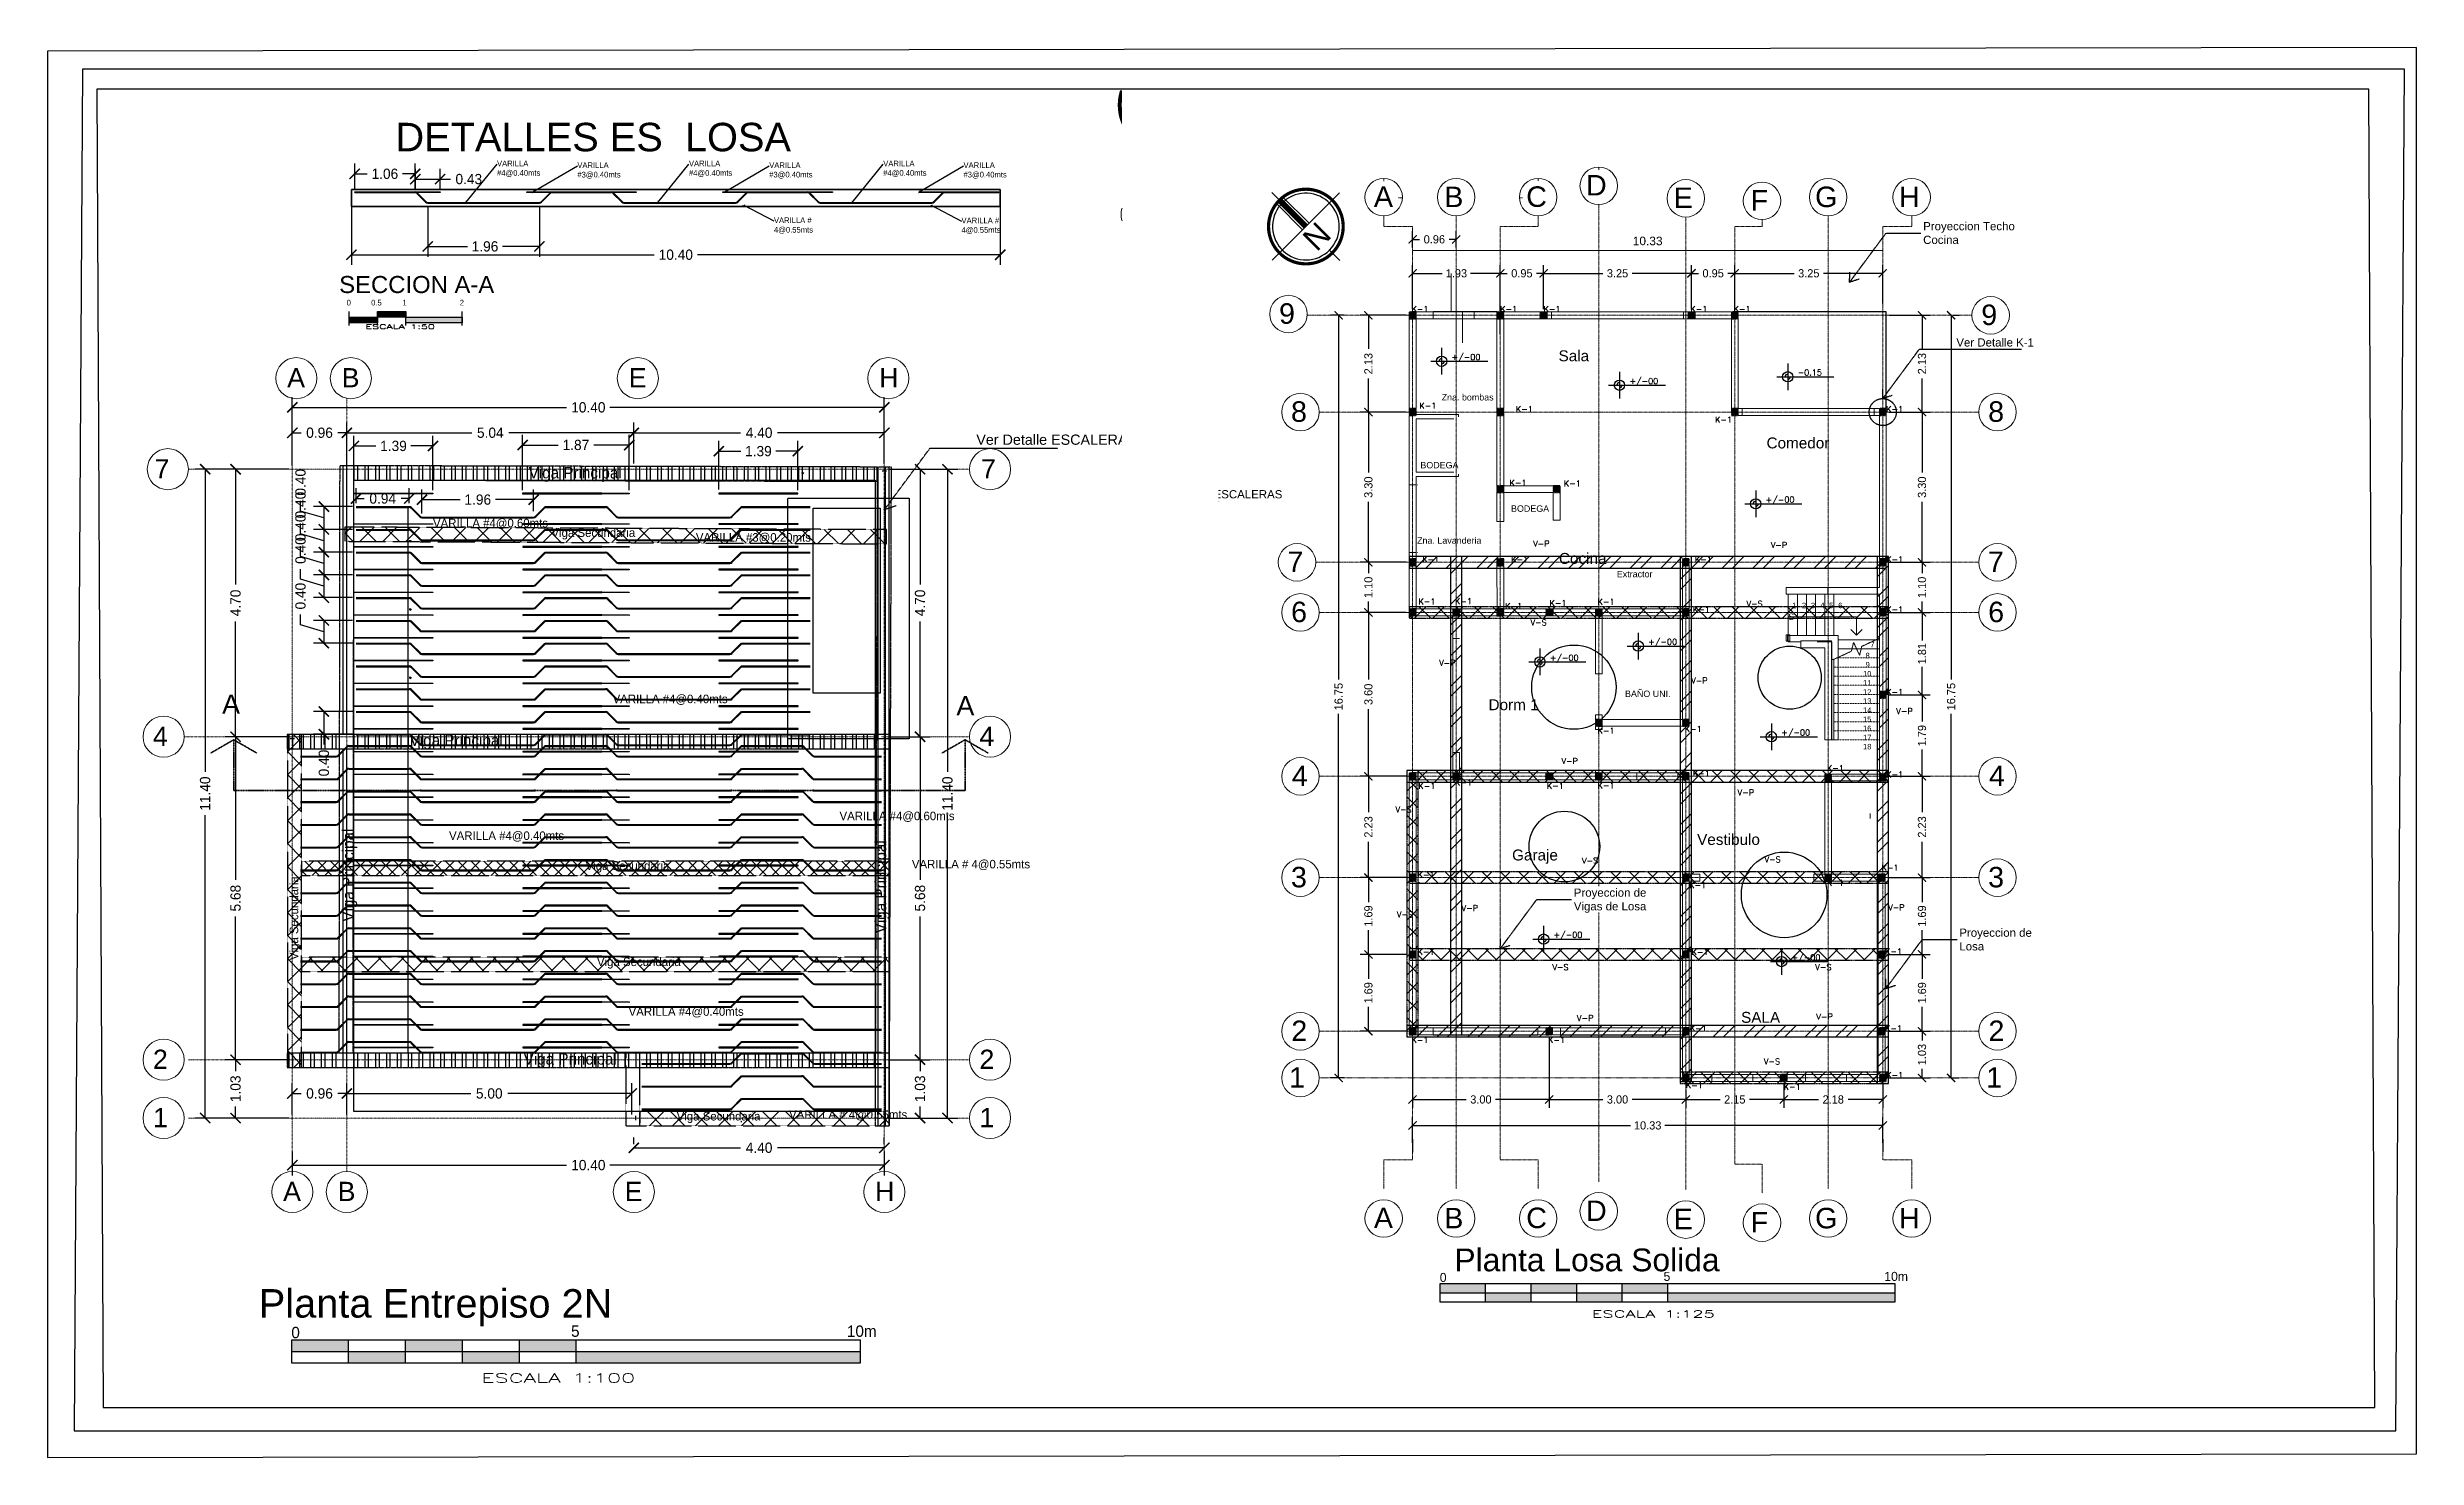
# Paper-space layout 'ENTREPISO' of a CAD drawing. Header units: millimetres. Extents: x 3 to 419, y -2 to 245.
# The model-space entities are those that its viewports show. They can reach past a viewport. Long polylines and large blocks are cut down to what shows.
import ezdxf
from ezdxf.enums import TextEntityAlignment as Align

# ---------------------------------------------------------------- set-up
doc = ezdxf.new("R2010")
doc.units = ezdxf.units.MM
doc.header["$LTSCALE"] = 0.02
for name, pattern in [('0', [0]), ('ACAD_ISO02W100', [15, 12, -3]), ('ACAD_ISO05W100', [33, 24, -3, 0, -3, 0, -3]), ('ACAD_ISO06W100', [36, 24, -3, 0, -3, 0, -3, 0, -3]), ('ACAD_ISO10W100', [18, 12, -3, 0, -3]), ('DASHED2', [0.375, 0.25, -0.125]), ('Línea de rejilla', [0.022225, 0.0127, -0.003175, 0.003175, -0.003175])]:
    doc.linetypes.add(name, pattern=pattern)
for name, color, linetype, lineweight in [('A-FLOR', 252, 'Continuous', 30), ('A-FLOR-HRAL', 254, 'Continuous', 18), ('A_DIM-1', 251, 'Continuous', 18), ('ES-CASTILLOS15X15', 7, 'DASHED2', 30), ('ES-LISTONES', 250, 'Continuous', 13), ('ES-LOSA 3', 130, 'Continuous', 30), ('ES-LOSA SOLIDA', 255, '0', 25), ('ES-PLANTA ESTRUCTURAL', 252, 'Continuous', 30), ('ES-VIGA PRINCIPAL', 250, 'ACAD_ISO02W100', 30), ('ES-VIGASECUNDARIAS', 7, 'ACAD_ISO06W100', 25), ('ES-ZAPATA CORRIDA', 251, 'Continuous', 30), ('G-ANNO-TEXT', 250, 'Continuous', 9), ('S-GRID', 253, 'ACAD_ISO10W100', 5), ('S-GRID-IDEN', 253, 'Continuous', 9), ('S-STRS', 9, 'Continuous', 18), ('S-STRS-ANNO', 31, 'Continuous', 18), ('S-STRS-MBND', 9, 'ACAD_ISO02W100', 18), ('Sombras', 8, 'Continuous', 13)]:
    doc.layers.add(name, color=color, linetype=linetype, lineweight=lineweight)
doc.layers.add('ES-LOSA 1', color=1, linetype='Continuous', transparency=0.75)
doc.layers.add('ES-LOSA 4', color=7, linetype='Continuous')
doc.layers.add('PC-NIVELES', color=251, linetype='Continuous')
doc.layers.get('Defpoints').freeze()
doc.styles.add('Arial_1', font='arial.ttf', dxfattribs={"height": 0.1875})
doc.styles.add('Arial_2', font='arial.ttf', dxfattribs={"height": 0.089297})
doc.styles.add('Arial_3', font='arial.ttf', dxfattribs={"height": 0.18})
doc.styles.add('Arial_4', font='arial.ttf', dxfattribs={"height": 0.105})
doc.styles.add('Arial_5', font='arial.ttf', dxfattribs={"height": 0.003})
doc.styles.add('Arial_6', font='arial.ttf', dxfattribs={"height": 0.3375})
doc.styles.add('ATT', font='romans.shx')
doc.styles.add('CUADROS', font='arial.ttf')
doc.styles.add('ROMANS', font='', dxfattribs={"width": 0.8})
doc.styles.add('SIM1', font='SIMPLEX.shx', dxfattribs={"width": 1.1, "height": 0.25})
doc.styles.get("Standard").update_dxf_attribs({"font": 'GOTHIC.TTF'})
doc.styles.get('ROMANS').set_extended_font_data('VNI-Avo')
doc.dimstyles.get("Standard").update_dxf_attribs({"dimtxt": 0.18, "dimasz": 0.18, "dimexe": 0.18, "dimexo": 0.0625, "dimgap": 0.09, "dimtad": 0, "dimzin": 3, "dimdsep": 46, "dimtxsty": 'Standard', "dimblk": 'ARCHTICK', "dimcen": 0.09, "dimadec": 0, "dimazin": 0, "dimtfac": 1, "dimtofl": 0, "dimtmove": 0, "dimatfit": 3, "dimldrblk": 'ARCHTICK', "dimfxl": 1, "dimtolj": 1, "dimtzin": 0, "dimarcsym": 0})

psp = doc.layouts.new('ENTREPISO')

msp = doc.modelspace()

# ---------------------------------------------------------------- texts
at = {"style": 'CUADROS'}
for s, p in [('DETALLES ES  LOSA', (183.269, -24.843)), ('Planta Entrepiso 2N', (180.5, -45.336)), ('Planta Losa Solida', (199.512, -46.976))]:
    msp.add_text(s, height=0.5, dxfattribs=at).set_placement(p, align=Align.MIDDLE_CENTER)
at = {"style": 'SIM1', "width": 1.8}
for s, height, p in [('ESCALA 1:50', 0.07935, (179.878, -28.174)), ('ESCALA 1:100', 0.16, (182.655, -46.649)), ('ESCALA 1:125', 0.16, (200.968, -48.164))]:
    msp.add_text(s, height=height, dxfattribs=at).set_placement(p, align=Align.MIDDLE)
at = {"linetype": 'ACAD_ISO05W100', "lineweight": 35, "style": 'Arial_6'}
for p in [(176.75, -34.975), (189.65, -35.002)]:
    msp.add_text('A', height=0.337, dxfattribs=at).set_placement(p)
at = {"style": 'ROMANS'}
for s, p in [('0', (177.966, -45.948)), ('5', (182.88, -45.924)), ('10m', (187.727, -45.924)), ('0', (196.279, -47.462)), ('5', (201.193, -47.438)), ('10m', (206.04, -47.438))]:
    msp.add_text(s, height=0.2, rotation=360, dxfattribs=at).set_placement(p)
at = {"attachment_point": 1}
for s, insert, char_height, width in [('VARILLA #4@0.40mts', (181.579, -25.257, -0.164), 0.1, 0.93558), ('VARILLA #3@0.40mts', (182.99, -25.286, -0.164), 0.1, 0.93558), ('VARILLA #4@0.40mts', (184.951, -25.257, -0.164), 0.1, 0.93558), ('VARILLA #3@0.40mts', (186.361, -25.286, -0.164), 0.1, 0.93558), ('VARILLA #4@0.40mts', (188.364, -25.257, -0.164), 0.1, 0.93558), ('VARILLA #3@0.40mts', (189.774, -25.286, -0.164), 0.1, 0.93558), ('VARILLA # 4@0.55mts', (186.444, -26.255, -0.164), 0.1, 0.72429), ('VARILLA # 4@0.55mts', (189.739, -26.259, -0.164), 0.1, 0.72429), ('Viga Principal', (182.134, -30.641), 0.2, 2.46811), ('VARILLA #4@0.60mts', (180.454, -31.55, -0.164), 0.15, 2.46811), ('Viga Secundaria', (182.535, -31.719), 0.15, 2.46811), ('VARILLA #3@0.20mts', (185.072, -31.802, -0.164), 0.15, 2.46811), ('VARILLA #4@0.40mts', (183.609, -34.64), 0.15, 2.46811), ('Viga Principal', (180.044, -35.341), 0.2, 2.46811), ('VARILLA #4@0.40mts', (180.736, -37.043, -0.164), 0.15, 2.46811), ('VARILLA #4@0.60mts', (187.596, -36.696, -0.164), 0.15, 2.46811), ('Viga Secundaria', (183.135, -37.572), 0.15, 2.46811), ('VARILLA # 4@0.55mts', (188.867, -37.543, -0.164), 0.15, 2.46811), ('Viga Secundaria', (183.335, -39.259), 0.15, 2.46811), ('VARILLA #4@0.40mts', (183.891, -40.133), 0.15, 2.46811), ('Viga Principal', (182.047, -40.941), 0.2, 2.46811), ('Viga Secundaria', (184.735, -41.972), 0.15, 2.46811), ('VARILLA # 4@0.55mts', (186.709, -41.943, -0.164), 0.15, 2.46811)]:
    msp.add_mtext(s, dxfattribs=dict(at, insert=insert, char_height=char_height, width=width))
at = {"width": 2.46811, "attachment_point": 1, "rotation": 90}
for s, insert, char_height in [('Viga Principal', (178.863, -38.629), 0.2), ('Viga Principal', (188.218, -38.834), 0.2), ('Viga Secundaria', (177.936, -39.304), 0.15)]:
    msp.add_mtext(s, dxfattribs=dict(at, insert=insert, char_height=char_height))
at = {"layer": 'ES-CASTILLOS15X15', "style": 'ATT'}
for p in [(195.657, -26.155), (197.607, -26.155), (198.558, -26.155), (201.782, -26.155), (202.732, -26.155), (195.831, -28.28), (197.952, -28.355), (206.082, -28.355), (202.325, -28.587), (197.81, -29.975), (199.003, -29.988), (195.896, -31.655), (197.847, -31.655), (201.88, -31.655), (206.082, -31.655), (195.811, -32.581), (196.614, -32.575), (199.745, -32.587), (197.718, -32.68), (198.688, -32.615), (201.836, -32.755), (206.082, -32.755), (206.082, -34.567), (199.745, -35.416), (201.657, -35.38), (204.782, -36.241), (195.809, -36.631), (196.614, -36.555), (198.632, -36.63), (199.745, -36.621), (201.835, -36.355), (206.082, -36.38), (195.791, -38.58), (201.757, -38.812), (204.782, -38.758), (205.982, -38.427), (195.791, -40.274), (201.81, -40.277), (206.057, -40.267), (201.772, -41.955), (206.057, -41.955), (195.657, -42.21), (198.657, -42.21), (206.082, -42.98), (201.682, -43.205), (203.832, -43.239)]:
    msp.add_attdef('K-1', p, '+0.00', height=0.1294, dxfattribs=at)
at = {"layer": 'ES-VIGA PRINCIPAL', "style": 'ATT'}
for p in [(198.328, -31.309), (203.547, -31.34), (196.264, -33.929), (201.8, -34.317), (206.304, -34.989), (198.952, -36.084), (202.82, -36.776), (196.758, -39.313), (206.125, -39.3), (199.293, -41.73), (204.549, -41.698)]:
    msp.add_attdef('V-P', p, '+0.00', height=0.1294, dxfattribs=at)
at = {"layer": 'ES-VIGASECUNDARIAS', "style": 'ATT'}
for p in [(203.015, -32.63), (198.272, -33.042), (195.306, -37.15), (199.403, -38.272), (203.41, -38.246), (195.337, -39.456), (198.752, -40.612), (204.525, -40.612), (203.396, -42.682)]:
    msp.add_attdef('V-S', p, '+0.00', height=0.1294, dxfattribs=at)
at = {"layer": 'G-ANNO-TEXT'}
for s, height, style, p in [('Sala', 0.24, 'Arial_3', (198.887, -27.239)), ('Zna. bombas', 0.14, 'Arial_4', (196.32, -28.1)), ('Comedor', 0.24, 'Arial_3', (203.455, -29.153)), ('BODEGA', 0.14, 'Arial_4', (195.853, -29.591)), ('BODEGA', 0.14, 'Arial_4', (197.844, -30.545)), ('Zna. Lavanderia', 0.14, 'Arial_4', (195.781, -31.246)), ('Cocina', 0.24, 'Arial_3', (198.896, -31.689)), ('Extractor', 0.14, 'Arial_4', (200.167, -31.983)), ('S', 0.14, 'Arial_4', (203.932, -32.92)), ('BAÑO UNI.', 0.14, 'Arial_4', (200.347, -34.612)), ('Dorm 1', 0.24, 'Arial_3', (197.35, -34.903)), ('Vestibulo', 0.24, 'Arial_3', (201.93, -37.862)), ('Garaje', 0.24, 'Arial_3', (197.867, -38.203)), ('SALA', 0.24, 'Arial_3', (202.896, -41.769))]:
    msp.add_text(s, height=height, dxfattribs=dict(at, style=style)).set_placement(p)
at = {"layer": 'PC-NIVELES', "style": 'ATT'}
for tag, p in [('+/-00', (196.539, -27.211)), ('-0.15', (204.138, -27.551)), ('+/-00', (200.444, -27.738)), ('+/-00', (203.435, -30.342)), ('+/-00', (198.696, -33.816)), ('+/-00', (200.857, -33.466)), ('+/-00', (203.778, -35.458)), ('+/-00', (198.778, -39.902)), ('+/-00', (204.005, -40.396))]:
    msp.add_attdef(tag, p, '+0.00', height=0.1294, dxfattribs=at)
at = {"layer": 'S-GRID-IDEN'}
for s, height, style, p in [('D', 0.45, 'Arial_5', (199.49, -23.598)), ('A', 0.45, 'Arial_5', (194.832, -23.848)), ('B', 0.45, 'Arial_5', (196.378, -23.853)), ('C', 0.45, 'Arial_5', (198.177, -23.848)), ('E', 0.45, 'Arial_5', (201.417, -23.873)), ('F', 0.45, 'Arial_5', (203.105, -23.929)), ('G', 0.45, 'Arial_5', (204.521, -23.853)), ('H', 0.45, 'Arial_5', (206.36, -23.853)), ('9', 0.45, 'Arial_5', (192.749, -26.416)), ('9', 0.45, 'Arial_5', (208.17, -26.444)), ('8', 0.45, 'Arial_5', (193.012, -28.569)), ('8', 0.45, 'Arial_5', (208.321, -28.569)), ('A', 0.337, 'Arial_6', (177.892, -29.24)), ('B', 0.337, 'Arial_6', (178.85, -29.24)), ('E', 0.337, 'Arial_6', (183.892, -29.24)), ('H', 0.337, 'Arial_6', (188.292, -29.24)), ('7', 0.337, 'Arial_6', (175.563, -30.84)), ('7', 0.337, 'Arial_6', (190.083, -30.84)), ('7', 0.45, 'Arial_5', (192.933, -31.869)), ('7', 0.45, 'Arial_5', (208.316, -31.869)), ('6', 0.45, 'Arial_5', (193.014, -32.969)), ('6', 0.45, 'Arial_5', (208.322, -32.969)), ('4', 0.337, 'Arial_6', (175.534, -35.54)), ('4', 0.337, 'Arial_6', (190.054, -35.54)), ('4', 0.45, 'Arial_5', (193.03, -36.569)), ('4', 0.45, 'Arial_5', (208.338, -36.569)), ('3', 0.45, 'Arial_5', (193.011, -38.794)), ('3', 0.45, 'Arial_5', (208.32, -38.794)), ('2', 0.337, 'Arial_6', (175.534, -41.215)), ('2', 0.337, 'Arial_6', (190.054, -41.215)), ('1', 0.337, 'Arial_6', (175.534, -42.24)), ('1', 0.337, 'Arial_6', (190.054, -42.24)), ('2', 0.45, 'Arial_5', (193.019, -42.169)), ('2', 0.45, 'Arial_5', (208.328, -42.169)), ('1', 0.45, 'Arial_5', (192.969, -43.194)), ('1', 0.45, 'Arial_5', (208.278, -43.194)), ('A', 0.337, 'Arial_6', (177.821, -43.537)), ('B', 0.337, 'Arial_6', (178.779, -43.537)), ('E', 0.337, 'Arial_6', (183.821, -43.537)), ('H', 0.337, 'Arial_6', (188.221, -43.537)), ('D', 0.45, 'Arial_5', (199.49, -46.122)), ('A', 0.45, 'Arial_5', (194.832, -46.278)), ('B', 0.45, 'Arial_5', (196.378, -46.283)), ('C', 0.45, 'Arial_5', (198.177, -46.278)), ('E', 0.45, 'Arial_5', (201.417, -46.303)), ('F', 0.45, 'Arial_5', (203.105, -46.372)), ('G', 0.45, 'Arial_5', (204.521, -46.283)), ('H', 0.45, 'Arial_5', (206.36, -46.283))]:
    msp.add_text(s, height=height, dxfattribs=dict(at, style=style)).set_placement(p)
at = {"layer": 'S-STRS-ANNO', "style": 'Arial_2'}
for s, height, p in [('1', 0.119, (204.018, -32.662)), ('2', 0.119, (204.231, -32.662)), ('3', 0.119, (204.429, -32.662)), ('4', 0.119, (204.634, -32.662)), ('5', 0.119, (204.829, -32.662)), ('6', 0.119, (205.029, -32.662)), ('8', 0.119, (205.629, -33.762)), ('7', 0.119, (205.734, -33.519)), ('10', 0.1191, (205.572, -34.162)), ('9', 0.119, (205.629, -33.962)), ('11', 0.1191, (205.572, -34.362)), ('12', 0.1191, (205.572, -34.562)), ('13', 0.1191, (205.572, -34.762)), ('14', 0.1191, (205.572, -34.962)), ('15', 0.1191, (205.572, -35.162)), ('16', 0.1191, (205.572, -35.362)), ('17', 0.1191, (205.572, -35.562)), ('18', 0.1191, (205.572, -35.762))]:
    msp.add_text(s, height=height, dxfattribs=at).set_placement(p)

# ---------------------------------------------------------------- blocks, each defined once
blk = doc.blocks.new('_ArchTick')
at = {"color": 0, "linetype": 'ByBlock', "const_width": 0.15}
blk.add_lwpolyline([(-0.5, -0.5), (0.5, 0.5)], dxfattribs=at)
blk = doc.blocks.new('*D284')
at = {"layer": 'Sombras', "color": 0, "lineweight": -2, "transparency": 16777216}
for p, q in [((195.682, -26.092), (195.682, -25.128)), ((195.682, -25.308), (196.334, -25.308)), ((197.607, -25.308), (196.954, -25.308)), ((197.607, -26.092), (197.607, -25.128))]:
    blk.add_line(p, q, dxfattribs=at)
at = {"layer": 'Sombras', "color": 0, "lineweight": -2, "transparency": 16777216, "xscale": 0.18, "yscale": 0.18, "zscale": 0.18, "rotation": 180}
blk.add_blockref('_ArchTick', (195.682, -25.308), dxfattribs=at)
at = {"layer": 'Sombras', "color": 0, "lineweight": -2, "transparency": 16777216, "xscale": 0.18, "yscale": 0.18, "zscale": 0.18}
blk.add_blockref('_ArchTick', (197.607, -25.308), dxfattribs=at)
at = {"layer": 'Sombras', "color": 0, "transparency": 16777216, "insert": (196.644, -25.308), "char_height": 0.18, "attachment_point": 5}
blk.add_mtext('\\A1;1.93', dxfattribs=at)
blk = doc.blocks.new('*D285')
at = {"layer": 'Sombras', "color": 0, "lineweight": -2, "transparency": 16777216}
for p, q in [((197.607, -26.646), (197.607, -25.128)), ((197.607, -25.308), (197.759, -25.308)), ((198.558, -25.308), (198.406, -25.308)), ((198.558, -26.092), (198.558, -25.128))]:
    blk.add_line(p, q, dxfattribs=at)
at = {"layer": 'Sombras', "color": 0, "lineweight": -2, "transparency": 16777216, "xscale": 0.18, "yscale": 0.18, "zscale": 0.18, "rotation": 180}
blk.add_blockref('_ArchTick', (197.607, -25.308), dxfattribs=at)
at = {"layer": 'Sombras', "color": 0, "lineweight": -2, "transparency": 16777216, "xscale": 0.18, "yscale": 0.18, "zscale": 0.18}
blk.add_blockref('_ArchTick', (198.558, -25.308), dxfattribs=at)
at = {"layer": 'Sombras', "color": 0, "transparency": 16777216, "insert": (198.082, -25.308), "char_height": 0.18, "attachment_point": 5}
blk.add_mtext('\\A1;0.95', dxfattribs=at)
blk = doc.blocks.new('*D286')
at = {"layer": 'Sombras', "color": 0, "lineweight": -2, "transparency": 16777216}
for p, q in [((198.558, -26.092), (198.558, -25.128)), ((198.558, -25.308), (199.859, -25.308)), ((201.807, -25.308), (200.505, -25.308)), ((201.807, -26.092), (201.807, -25.128))]:
    blk.add_line(p, q, dxfattribs=at)
at = {"layer": 'Sombras', "color": 0, "lineweight": -2, "transparency": 16777216, "xscale": 0.18, "yscale": 0.18, "zscale": 0.18, "rotation": 180}
blk.add_blockref('_ArchTick', (198.558, -25.308), dxfattribs=at)
at = {"layer": 'Sombras', "color": 0, "lineweight": -2, "transparency": 16777216, "xscale": 0.18, "yscale": 0.18, "zscale": 0.18}
blk.add_blockref('_ArchTick', (201.807, -25.308), dxfattribs=at)
at = {"layer": 'Sombras', "color": 0, "transparency": 16777216, "insert": (200.182, -25.308), "char_height": 0.18, "attachment_point": 5}
blk.add_mtext('\\A1;3.25', dxfattribs=at)
blk = doc.blocks.new('*D287')
at = {"layer": 'Sombras', "color": 0, "lineweight": -2, "transparency": 16777216}
for p, q in [((201.807, -26.092), (201.807, -25.128)), ((201.807, -25.308), (201.958, -25.308)), ((202.757, -25.308), (202.605, -25.308)), ((202.757, -26.092), (202.757, -25.128))]:
    blk.add_line(p, q, dxfattribs=at)
at = {"layer": 'Sombras', "color": 0, "lineweight": -2, "transparency": 16777216, "xscale": 0.18, "yscale": 0.18, "zscale": 0.18, "rotation": 180}
blk.add_blockref('_ArchTick', (201.807, -25.308), dxfattribs=at)
at = {"layer": 'Sombras', "color": 0, "lineweight": -2, "transparency": 16777216, "xscale": 0.18, "yscale": 0.18, "zscale": 0.18}
blk.add_blockref('_ArchTick', (202.757, -25.308), dxfattribs=at)
at = {"layer": 'Sombras', "color": 0, "transparency": 16777216, "insert": (202.282, -25.308), "char_height": 0.18, "attachment_point": 5}
blk.add_mtext('\\A1;0.95', dxfattribs=at)
blk = doc.blocks.new('*D288')
at = {"layer": 'Sombras', "color": 0, "lineweight": -2, "transparency": 16777216}
for p, q in [((202.757, -26.092), (202.757, -25.128)), ((202.757, -25.308), (204.058, -25.308)), ((206.007, -25.308), (204.705, -25.308)), ((206.007, -25.973), (206.007, -25.128))]:
    blk.add_line(p, q, dxfattribs=at)
at = {"layer": 'Sombras', "color": 0, "lineweight": -2, "transparency": 16777216, "xscale": 0.18, "yscale": 0.18, "zscale": 0.18, "rotation": 180}
blk.add_blockref('_ArchTick', (202.757, -25.308), dxfattribs=at)
at = {"layer": 'Sombras', "color": 0, "lineweight": -2, "transparency": 16777216, "xscale": 0.18, "yscale": 0.18, "zscale": 0.18}
blk.add_blockref('_ArchTick', (206.007, -25.308), dxfattribs=at)
at = {"layer": 'Sombras', "color": 0, "transparency": 16777216, "insert": (204.382, -25.308), "char_height": 0.18, "attachment_point": 5}
blk.add_mtext('\\A1;3.25', dxfattribs=at)
blk = doc.blocks.new('*D289')
at = {"layer": 'Sombras', "color": 0, "lineweight": -2, "transparency": 16777216}
for p, q in [((195.682, -42.092), (195.682, -43.633)), ((198.682, -42.092), (198.682, -43.633)), ((195.682, -43.453), (196.857, -43.453)), ((198.682, -43.453), (197.506, -43.453))]:
    blk.add_line(p, q, dxfattribs=at)
at = {"layer": 'Sombras', "color": 0, "lineweight": -2, "transparency": 16777216, "xscale": 0.18, "yscale": 0.18, "zscale": 0.18, "rotation": 180}
blk.add_blockref('_ArchTick', (195.682, -43.453), dxfattribs=at)
at = {"layer": 'Sombras', "color": 0, "lineweight": -2, "transparency": 16777216, "xscale": 0.18, "yscale": 0.18, "zscale": 0.18}
blk.add_blockref('_ArchTick', (198.682, -43.453), dxfattribs=at)
at = {"layer": 'Sombras', "color": 0, "transparency": 16777216, "insert": (197.182, -43.453), "char_height": 0.18, "attachment_point": 5}
blk.add_mtext('\\A1;3.00', dxfattribs=at)
blk = doc.blocks.new('*D290')
at = {"layer": 'Sombras', "color": 0, "lineweight": -2, "transparency": 16777216}
for p, q in [((198.682, -42.092), (198.682, -43.633)), ((201.682, -43.242), (201.682, -43.633)), ((198.682, -43.453), (199.857, -43.453)), ((201.682, -43.453), (200.506, -43.453))]:
    blk.add_line(p, q, dxfattribs=at)
at = {"layer": 'Sombras', "color": 0, "lineweight": -2, "transparency": 16777216, "xscale": 0.18, "yscale": 0.18, "zscale": 0.18, "rotation": 180}
blk.add_blockref('_ArchTick', (198.682, -43.453), dxfattribs=at)
at = {"layer": 'Sombras', "color": 0, "lineweight": -2, "transparency": 16777216, "xscale": 0.18, "yscale": 0.18, "zscale": 0.18}
blk.add_blockref('_ArchTick', (201.682, -43.453), dxfattribs=at)
at = {"layer": 'Sombras', "color": 0, "transparency": 16777216, "insert": (200.182, -43.453), "char_height": 0.18, "attachment_point": 5}
blk.add_mtext('\\A1;3.00', dxfattribs=at)
blk = doc.blocks.new('*D291')
at = {"layer": 'Sombras', "color": 0, "lineweight": -2, "transparency": 16777216}
for p, q in [((201.682, -43.242), (201.682, -43.633)), ((203.832, -43.117), (203.832, -43.633)), ((201.682, -43.453), (202.433, -43.453)), ((203.832, -43.453), (203.08, -43.453))]:
    blk.add_line(p, q, dxfattribs=at)
at = {"layer": 'Sombras', "color": 0, "lineweight": -2, "transparency": 16777216, "xscale": 0.18, "yscale": 0.18, "zscale": 0.18, "rotation": 180}
blk.add_blockref('_ArchTick', (201.682, -43.453), dxfattribs=at)
at = {"layer": 'Sombras', "color": 0, "lineweight": -2, "transparency": 16777216, "xscale": 0.18, "yscale": 0.18, "zscale": 0.18}
blk.add_blockref('_ArchTick', (203.832, -43.453), dxfattribs=at)
at = {"layer": 'Sombras', "color": 0, "transparency": 16777216, "insert": (202.757, -43.453), "char_height": 0.18, "attachment_point": 5}
blk.add_mtext('\\A1;2.15', dxfattribs=at)
blk = doc.blocks.new('*D292')
at = {"layer": 'Sombras', "color": 0, "lineweight": -2, "transparency": 16777216}
for p, q in [((203.832, -43.117), (203.832, -43.633)), ((206.007, -43.117), (206.007, -43.633)), ((203.832, -43.453), (204.594, -43.453)), ((206.007, -43.453), (205.244, -43.453))]:
    blk.add_line(p, q, dxfattribs=at)
at = {"layer": 'Sombras', "color": 0, "lineweight": -2, "transparency": 16777216, "xscale": 0.18, "yscale": 0.18, "zscale": 0.18, "rotation": 180}
blk.add_blockref('_ArchTick', (203.832, -43.453), dxfattribs=at)
at = {"layer": 'Sombras', "color": 0, "lineweight": -2, "transparency": 16777216, "xscale": 0.18, "yscale": 0.18, "zscale": 0.18}
blk.add_blockref('_ArchTick', (206.007, -43.453), dxfattribs=at)
at = {"layer": 'Sombras', "color": 0, "transparency": 16777216, "insert": (204.919, -43.453), "char_height": 0.18, "attachment_point": 5}
blk.add_mtext('\\A1;2.18', dxfattribs=at)
blk = doc.blocks.new('*D293')
at = {"layer": 'Sombras', "color": 0, "lineweight": -2, "transparency": 16777216}
for p, q in [((195.682, -44.405), (195.682, -43.843)), ((195.682, -44.023), (200.464, -44.023)), ((206.007, -44.023), (201.224, -44.023)), ((206.007, -44.405), (206.007, -43.843))]:
    blk.add_line(p, q, dxfattribs=at)
at = {"layer": 'Sombras', "color": 0, "lineweight": -2, "transparency": 16777216, "xscale": 0.18, "yscale": 0.18, "zscale": 0.18, "rotation": 180}
blk.add_blockref('_ArchTick', (195.682, -44.023), dxfattribs=at)
at = {"layer": 'Sombras', "color": 0, "lineweight": -2, "transparency": 16777216, "xscale": 0.18, "yscale": 0.18, "zscale": 0.18}
blk.add_blockref('_ArchTick', (206.007, -44.023), dxfattribs=at)
at = {"layer": 'Sombras', "color": 0, "transparency": 16777216, "insert": (200.844, -44.023), "char_height": 0.18, "attachment_point": 5}
blk.add_mtext('\\A1;10.33', dxfattribs=at)
blk = doc.blocks.new('*D281')
at = {"layer": 'Sombras', "color": 0, "lineweight": -2, "transparency": 16777216}
for p, q in [((207.508, -26.23), (207.508, -34.225)), ((207.556, -26.23), (207.688, -26.23)), ((207.508, -42.98), (207.508, -34.984)), ((207.556, -42.98), (207.688, -42.98))]:
    blk.add_line(p, q, dxfattribs=at)
at = {"layer": 'Sombras', "color": 0, "lineweight": -2, "transparency": 16777216, "xscale": 0.18, "yscale": 0.18, "zscale": 0.18}
for p, rotation in [((207.508, -26.23), 90), ((207.508, -42.98), 270)]:
    blk.add_blockref('_ArchTick', p, dxfattribs=dict(at, rotation=rotation))
at = {"layer": 'Sombras', "color": 0, "transparency": 16777216, "insert": (207.508, -34.605), "char_height": 0.18, "attachment_point": 5, "rotation": 90}
blk.add_mtext('\\A1;16.75', dxfattribs=at)
blk = doc.blocks.new('*D294')
at = {"layer": 'Sombras', "color": 0, "lineweight": -2, "transparency": 16777216}
for p, q in [((206.144, -41.955), (207.049, -41.955)), ((206.869, -41.955), (206.869, -42.157)), ((206.869, -42.98), (206.869, -42.777)), ((206.144, -42.98), (207.049, -42.98))]:
    blk.add_line(p, q, dxfattribs=at)
at = {"layer": 'Sombras', "color": 0, "lineweight": -2, "transparency": 16777216, "xscale": 0.18, "yscale": 0.18, "zscale": 0.18}
for p, rotation in [((206.869, -41.955), 90), ((206.869, -42.98), 270)]:
    blk.add_blockref('_ArchTick', p, dxfattribs=dict(at, rotation=rotation))
at = {"layer": 'Sombras', "color": 0, "transparency": 16777216, "insert": (206.869, -42.467), "char_height": 0.18, "attachment_point": 5, "rotation": 90}
blk.add_mtext('\\A1;1.03', dxfattribs=at)
blk = doc.blocks.new('*D295')
at = {"layer": 'Sombras', "color": 0, "lineweight": -2, "transparency": 16777216}
for p, q in [((206.144, -36.355), (207.049, -36.355)), ((206.869, -36.355), (206.869, -37.143)), ((206.869, -38.58), (206.869, -37.791)), ((206.119, -38.58), (207.049, -38.58))]:
    blk.add_line(p, q, dxfattribs=at)
at = {"layer": 'Sombras', "color": 0, "lineweight": -2, "transparency": 16777216, "xscale": 0.18, "yscale": 0.18, "zscale": 0.18}
for p, rotation in [((206.869, -36.355), 90), ((206.869, -38.58), 270)]:
    blk.add_blockref('_ArchTick', p, dxfattribs=dict(at, rotation=rotation))
at = {"layer": 'Sombras', "color": 0, "transparency": 16777216, "insert": (206.869, -37.467), "char_height": 0.18, "attachment_point": 5, "rotation": 90}
blk.add_mtext('\\A1;2.23', dxfattribs=at)
blk = doc.blocks.new('*D296')
at = {"layer": 'Sombras', "color": 0, "lineweight": -2, "transparency": 16777216}
for p, q in [((206.144, -31.655), (207.049, -31.655)), ((206.869, -31.655), (206.869, -31.893)), ((206.144, -32.755), (207.049, -32.755)), ((206.869, -32.755), (206.869, -32.516))]:
    blk.add_line(p, q, dxfattribs=at)
at = {"layer": 'Sombras', "color": 0, "lineweight": -2, "transparency": 16777216, "xscale": 0.18, "yscale": 0.18, "zscale": 0.18}
for p, rotation in [((206.869, -31.655), 90), ((206.869, -32.755), 270)]:
    blk.add_blockref('_ArchTick', p, dxfattribs=dict(at, rotation=rotation))
at = {"layer": 'Sombras', "color": 0, "transparency": 16777216, "insert": (206.869, -32.205), "char_height": 0.18, "attachment_point": 5, "rotation": 90}
blk.add_mtext('\\A1;1.10', dxfattribs=at)
blk = doc.blocks.new('*D297')
at = {"layer": 'Sombras', "color": 0, "lineweight": -2, "transparency": 16777216}
for p, q in [((206.144, -28.355), (207.049, -28.355)), ((206.869, -28.355), (206.869, -29.68)), ((206.869, -31.655), (206.869, -30.329)), ((206.144, -31.655), (207.049, -31.655))]:
    blk.add_line(p, q, dxfattribs=at)
at = {"layer": 'Sombras', "color": 0, "lineweight": -2, "transparency": 16777216, "xscale": 0.18, "yscale": 0.18, "zscale": 0.18}
for p, rotation in [((206.869, -28.355), 90), ((206.869, -31.655), 270)]:
    blk.add_blockref('_ArchTick', p, dxfattribs=dict(at, rotation=rotation))
at = {"layer": 'Sombras', "color": 0, "transparency": 16777216, "insert": (206.869, -30.005), "char_height": 0.18, "attachment_point": 5, "rotation": 90}
blk.add_mtext('\\A1;3.30', dxfattribs=at)
blk = doc.blocks.new('*D298')
at = {"layer": 'Sombras', "color": 0, "lineweight": -2, "transparency": 16777216}
for p, q in [((206.144, -26.23), (207.049, -26.23)), ((206.869, -26.23), (206.869, -26.968)), ((206.869, -28.355), (206.869, -27.616)), ((206.144, -28.355), (207.049, -28.355))]:
    blk.add_line(p, q, dxfattribs=at)
at = {"layer": 'Sombras', "color": 0, "lineweight": -2, "transparency": 16777216, "xscale": 0.18, "yscale": 0.18, "zscale": 0.18}
for p, rotation in [((206.869, -26.23), 90), ((206.869, -28.355), 270)]:
    blk.add_blockref('_ArchTick', p, dxfattribs=dict(at, rotation=rotation))
at = {"layer": 'Sombras', "color": 0, "transparency": 16777216, "insert": (206.869, -27.292), "char_height": 0.18, "attachment_point": 5, "rotation": 90}
blk.add_mtext('\\A1;2.13', dxfattribs=at)
blk = doc.blocks.new('*D282')
at = {"layer": 'Sombras', "color": 0, "lineweight": -2, "transparency": 16777216}
for p, q in [((194.18, -26.23), (193.878, -26.23)), ((194.058, -26.23), (194.058, -34.225)), ((194.058, -42.98), (194.058, -34.984)), ((194.18, -42.98), (193.878, -42.98))]:
    blk.add_line(p, q, dxfattribs=at)
at = {"layer": 'Sombras', "color": 0, "lineweight": -2, "transparency": 16777216, "xscale": 0.18, "yscale": 0.18, "zscale": 0.18}
for p, rotation in [((194.058, -26.23), 90), ((194.058, -42.98), 270)]:
    blk.add_blockref('_ArchTick', p, dxfattribs=dict(at, rotation=rotation))
at = {"layer": 'Sombras', "color": 0, "transparency": 16777216, "insert": (194.058, -34.605), "char_height": 0.18, "attachment_point": 5, "rotation": 90}
blk.add_mtext('\\A1;16.75', dxfattribs=at)
blk = doc.blocks.new('*D299')
at = {"layer": 'Sombras', "color": 0, "lineweight": -2, "transparency": 16777216}
for p, q in [((206.119, -40.267), (207.049, -40.267)), ((206.869, -40.267), (206.869, -40.803)), ((206.869, -41.955), (206.869, -41.418)), ((206.144, -41.955), (207.049, -41.955))]:
    blk.add_line(p, q, dxfattribs=at)
at = {"layer": 'Sombras', "color": 0, "lineweight": -2, "transparency": 16777216, "xscale": 0.18, "yscale": 0.18, "zscale": 0.18}
for p, rotation in [((206.869, -40.267), 90), ((206.869, -41.955), 270)]:
    blk.add_blockref('_ArchTick', p, dxfattribs=dict(at, rotation=rotation))
at = {"layer": 'Sombras', "color": 0, "transparency": 16777216, "insert": (206.869, -41.111), "char_height": 0.18, "attachment_point": 5, "rotation": 90}
blk.add_mtext('\\A1;1.69', dxfattribs=at)
blk = doc.blocks.new('*D300')
at = {"layer": 'Sombras', "color": 0, "lineweight": -2, "transparency": 16777216}
for p, q in [((206.119, -38.58), (207.049, -38.58)), ((206.869, -38.58), (206.869, -39.116)), ((206.869, -40.267), (206.869, -39.731)), ((206.119, -40.267), (207.049, -40.267))]:
    blk.add_line(p, q, dxfattribs=at)
at = {"layer": 'Sombras', "color": 0, "lineweight": -2, "transparency": 16777216, "xscale": 0.18, "yscale": 0.18, "zscale": 0.18}
for p, rotation in [((206.869, -38.58), 90), ((206.869, -40.267), 270)]:
    blk.add_blockref('_ArchTick', p, dxfattribs=dict(at, rotation=rotation))
at = {"layer": 'Sombras', "color": 0, "transparency": 16777216, "insert": (206.869, -39.423), "char_height": 0.18, "attachment_point": 5, "rotation": 90}
blk.add_mtext('\\A1;1.69', dxfattribs=at)
blk = doc.blocks.new('*D301')
at = {"layer": 'Sombras', "color": 0, "lineweight": -2, "transparency": 16777216}
for p, q in [((206.144, -34.567), (207.049, -34.567)), ((206.869, -34.567), (206.869, -35.153)), ((206.869, -36.355), (206.869, -35.768)), ((206.144, -36.355), (207.049, -36.355))]:
    blk.add_line(p, q, dxfattribs=at)
at = {"layer": 'Sombras', "color": 0, "lineweight": -2, "transparency": 16777216, "xscale": 0.18, "yscale": 0.18, "zscale": 0.18}
for p, rotation in [((206.869, -34.567), 90), ((206.869, -36.355), 270)]:
    blk.add_blockref('_ArchTick', p, dxfattribs=dict(at, rotation=rotation))
at = {"layer": 'Sombras', "color": 0, "transparency": 16777216, "insert": (206.869, -35.461), "char_height": 0.18, "attachment_point": 5, "rotation": 90}
blk.add_mtext('\\A1;1.79', dxfattribs=at)
blk = doc.blocks.new('*D283')
at = {"layer": 'Sombras', "color": 0, "lineweight": -2, "transparency": 16777216}
for p, q in [((206.144, -32.755), (207.049, -32.755)), ((206.869, -32.755), (206.869, -33.374)), ((206.869, -34.567), (206.869, -33.947)), ((206.144, -34.567), (207.049, -34.567))]:
    blk.add_line(p, q, dxfattribs=at)
at = {"layer": 'Sombras', "color": 0, "lineweight": -2, "transparency": 16777216, "xscale": 0.18, "yscale": 0.18, "zscale": 0.18}
for p, rotation in [((206.869, -32.755), 90), ((206.869, -34.567), 270)]:
    blk.add_blockref('_ArchTick', p, dxfattribs=dict(at, rotation=rotation))
at = {"layer": 'Sombras', "color": 0, "transparency": 16777216, "insert": (206.869, -33.661), "char_height": 0.18, "attachment_point": 5, "rotation": 90}
blk.add_mtext('\\A1;1.81', dxfattribs=at)
blk = doc.blocks.new('*D302')
at = {"layer": 'Sombras', "color": 0, "lineweight": -2, "transparency": 16777216}
for p, q in [((195.544, -26.23), (194.532, -26.23)), ((194.712, -26.23), (194.712, -26.968)), ((194.712, -28.355), (194.712, -27.616)), ((195.544, -28.355), (194.532, -28.355))]:
    blk.add_line(p, q, dxfattribs=at)
at = {"layer": 'Sombras', "color": 0, "lineweight": -2, "transparency": 16777216, "xscale": 0.18, "yscale": 0.18, "zscale": 0.18}
for p, rotation in [((194.712, -26.23), 90), ((194.712, -28.355), 270)]:
    blk.add_blockref('_ArchTick', p, dxfattribs=dict(at, rotation=rotation))
at = {"layer": 'Sombras', "color": 0, "transparency": 16777216, "insert": (194.712, -27.292), "char_height": 0.18, "attachment_point": 5, "rotation": 90}
blk.add_mtext('\\A1;2.13', dxfattribs=at)
blk = doc.blocks.new('*D303')
at = {"layer": 'Sombras', "color": 0, "lineweight": -2, "transparency": 16777216}
for p, q in [((195.544, -28.355), (194.532, -28.355)), ((194.712, -28.355), (194.712, -29.68)), ((194.712, -31.655), (194.712, -30.329)), ((195.544, -31.655), (194.532, -31.655))]:
    blk.add_line(p, q, dxfattribs=at)
at = {"layer": 'Sombras', "color": 0, "lineweight": -2, "transparency": 16777216, "xscale": 0.18, "yscale": 0.18, "zscale": 0.18}
for p, rotation in [((194.712, -28.355), 90), ((194.712, -31.655), 270)]:
    blk.add_blockref('_ArchTick', p, dxfattribs=dict(at, rotation=rotation))
at = {"layer": 'Sombras', "color": 0, "transparency": 16777216, "insert": (194.712, -30.005), "char_height": 0.18, "attachment_point": 5, "rotation": 90}
blk.add_mtext('\\A1;3.30', dxfattribs=at)
blk = doc.blocks.new('*D304')
at = {"layer": 'Sombras', "color": 0, "lineweight": -2, "transparency": 16777216}
for p, q in [((195.544, -31.655), (194.532, -31.655)), ((194.712, -31.655), (194.712, -31.893)), ((195.544, -32.755), (194.532, -32.755)), ((194.712, -32.755), (194.712, -32.516))]:
    blk.add_line(p, q, dxfattribs=at)
at = {"layer": 'Sombras', "color": 0, "lineweight": -2, "transparency": 16777216, "xscale": 0.18, "yscale": 0.18, "zscale": 0.18}
for p, rotation in [((194.712, -31.655), 90), ((194.712, -32.755), 270)]:
    blk.add_blockref('_ArchTick', p, dxfattribs=dict(at, rotation=rotation))
at = {"layer": 'Sombras', "color": 0, "transparency": 16777216, "insert": (194.712, -32.205), "char_height": 0.18, "attachment_point": 5, "rotation": 90}
blk.add_mtext('\\A1;1.10', dxfattribs=at)
blk = doc.blocks.new('*D305')
at = {"layer": 'Sombras', "color": 0, "lineweight": -2, "transparency": 16777216}
for p, q in [((195.544, -32.755), (194.532, -32.755)), ((194.712, -32.755), (194.712, -34.23)), ((194.712, -36.355), (194.712, -34.879)), ((195.544, -36.355), (194.532, -36.355))]:
    blk.add_line(p, q, dxfattribs=at)
at = {"layer": 'Sombras', "color": 0, "lineweight": -2, "transparency": 16777216, "xscale": 0.18, "yscale": 0.18, "zscale": 0.18}
for p, rotation in [((194.712, -32.755), 90), ((194.712, -36.355), 270)]:
    blk.add_blockref('_ArchTick', p, dxfattribs=dict(at, rotation=rotation))
at = {"layer": 'Sombras', "color": 0, "transparency": 16777216, "insert": (194.712, -34.555), "char_height": 0.18, "attachment_point": 5, "rotation": 90}
blk.add_mtext('\\A1;3.60', dxfattribs=at)
blk = doc.blocks.new('*D306')
at = {"layer": 'Sombras', "color": 0, "lineweight": -2, "transparency": 16777216}
for p, q in [((195.544, -36.355), (194.532, -36.355)), ((194.712, -36.355), (194.712, -37.143)), ((194.712, -38.58), (194.712, -37.791)), ((195.544, -38.58), (194.532, -38.58))]:
    blk.add_line(p, q, dxfattribs=at)
at = {"layer": 'Sombras', "color": 0, "lineweight": -2, "transparency": 16777216, "xscale": 0.18, "yscale": 0.18, "zscale": 0.18}
for p, rotation in [((194.712, -36.355), 90), ((194.712, -38.58), 270)]:
    blk.add_blockref('_ArchTick', p, dxfattribs=dict(at, rotation=rotation))
at = {"layer": 'Sombras', "color": 0, "transparency": 16777216, "insert": (194.712, -37.467), "char_height": 0.18, "attachment_point": 5, "rotation": 90}
blk.add_mtext('\\A1;2.23', dxfattribs=at)
blk = doc.blocks.new('*D307')
at = {"layer": 'Sombras', "color": 0, "lineweight": -2, "transparency": 16777216}
for p, q in [((195.544, -38.58), (194.532, -38.58)), ((194.712, -38.58), (194.712, -39.116)), ((194.712, -40.267), (194.712, -39.731)), ((195.544, -40.267), (194.532, -40.267))]:
    blk.add_line(p, q, dxfattribs=at)
at = {"layer": 'Sombras', "color": 0, "lineweight": -2, "transparency": 16777216, "xscale": 0.18, "yscale": 0.18, "zscale": 0.18}
for p, rotation in [((194.712, -38.58), 90), ((194.712, -40.267), 270)]:
    blk.add_blockref('_ArchTick', p, dxfattribs=dict(at, rotation=rotation))
at = {"layer": 'Sombras', "color": 0, "transparency": 16777216, "insert": (194.712, -39.423), "char_height": 0.18, "attachment_point": 5, "rotation": 90}
blk.add_mtext('\\A1;1.69', dxfattribs=at)
blk = doc.blocks.new('*D308')
at = {"layer": 'Sombras', "color": 0, "lineweight": -2, "transparency": 16777216}
for p, q in [((195.544, -40.267), (194.532, -40.267)), ((194.712, -40.267), (194.712, -40.803)), ((194.712, -41.955), (194.712, -41.418)), ((195.544, -41.955), (194.532, -41.955))]:
    blk.add_line(p, q, dxfattribs=at)
at = {"layer": 'Sombras', "color": 0, "lineweight": -2, "transparency": 16777216, "xscale": 0.18, "yscale": 0.18, "zscale": 0.18}
for p, rotation in [((194.712, -40.267), 90), ((194.712, -41.955), 270)]:
    blk.add_blockref('_ArchTick', p, dxfattribs=dict(at, rotation=rotation))
at = {"layer": 'Sombras', "color": 0, "transparency": 16777216, "insert": (194.712, -41.111), "char_height": 0.18, "attachment_point": 5, "rotation": 90}
blk.add_mtext('\\A1;1.69', dxfattribs=at)
blk = doc.blocks.new('*D309')
at = {"color": 0, "lineweight": -2, "transparency": 16777216}
for p, q in [((195.682, -24.744), (195.682, -24.382)), ((196.639, -24.744), (196.639, -24.382)), ((195.682, -24.562), (195.837, -24.562)), ((196.639, -24.562), (196.484, -24.562))]:
    blk.add_line(p, q, dxfattribs=at)
at = {"color": 0, "lineweight": -2, "transparency": 16777216, "xscale": 0.18, "yscale": 0.18, "zscale": 0.18, "rotation": 180}
blk.add_blockref('_ArchTick', (195.682, -24.562), dxfattribs=at)
at = {"color": 0, "lineweight": -2, "transparency": 16777216, "xscale": 0.18, "yscale": 0.18, "zscale": 0.18}
blk.add_blockref('_ArchTick', (196.639, -24.562), dxfattribs=at)
at = {"color": 0, "transparency": 16777216, "insert": (196.16, -24.562), "char_height": 0.18, "attachment_point": 5}
blk.add_mtext('\\A1;0.96', dxfattribs=at)
blk = doc.blocks.new('*D312')
at = {"layer": 'ES-LOSA 3', "color": 0, "lineweight": -2, "transparency": 16777216}
for p, q in [((179.079, -25.745), (179.079, -25.309)), ((180.14, -25.745), (180.14, -25.309)), ((179.079, -25.489), (179.299, -25.489)), ((180.14, -25.489), (179.919, -25.489))]:
    blk.add_line(p, q, dxfattribs=at)
at = {"layer": 'ES-LOSA 3', "color": 0, "lineweight": -2, "transparency": 16777216, "xscale": 0.18, "yscale": 0.18, "zscale": 0.18, "rotation": 180}
blk.add_blockref('_ArchTick', (179.079, -25.489), dxfattribs=at)
at = {"layer": 'ES-LOSA 3', "color": 0, "lineweight": -2, "transparency": 16777216, "xscale": 0.18, "yscale": 0.18, "zscale": 0.18}
blk.add_blockref('_ArchTick', (180.14, -25.489), dxfattribs=at)
at = {"layer": 'ES-LOSA 3', "color": 0, "transparency": 16777216, "insert": (179.609, -25.489), "char_height": 0.18, "attachment_point": 5}
blk.add_mtext('\\A1;1.06', dxfattribs=at)
blk = doc.blocks.new('*D313')
at = {"layer": 'ES-LOSA 3', "color": 0, "lineweight": -2, "transparency": 16777216}
for p, q in [((180.362, -26.053), (180.362, -26.945)), ((182.323, -26.053), (182.323, -26.945)), ((180.362, -26.765), (181.058, -26.765)), ((182.323, -26.765), (181.678, -26.765))]:
    blk.add_line(p, q, dxfattribs=at)
at = {"layer": 'ES-LOSA 3', "color": 0, "lineweight": -2, "transparency": 16777216, "xscale": 0.18, "yscale": 0.18, "zscale": 0.18, "rotation": 180}
blk.add_blockref('_ArchTick', (180.362, -26.765), dxfattribs=at)
at = {"layer": 'ES-LOSA 3', "color": 0, "lineweight": -2, "transparency": 16777216, "xscale": 0.18, "yscale": 0.18, "zscale": 0.18}
blk.add_blockref('_ArchTick', (182.323, -26.765), dxfattribs=at)
at = {"layer": 'ES-LOSA 3', "color": 0, "transparency": 16777216, "insert": (181.368, -26.765), "char_height": 0.18, "attachment_point": 5}
blk.add_mtext('\\A1;1.96', dxfattribs=at)
blk = doc.blocks.new('*D314')
at = {"color": 0, "lineweight": -2, "transparency": 16777216}
for p, q in [((177.92, -30.679), (176.806, -30.679)), ((176.986, -30.679), (176.986, -32.703)), ((176.986, -35.379), (176.986, -33.355)), ((177.883, -35.379), (176.806, -35.379))]:
    blk.add_line(p, q, dxfattribs=at)
at = {"color": 0, "lineweight": -2, "transparency": 16777216, "xscale": 0.18, "yscale": 0.18, "zscale": 0.18}
for p, rotation in [((176.986, -30.679), 90), ((176.986, -35.379), 270)]:
    blk.add_blockref('_ArchTick', p, dxfattribs=dict(at, rotation=rotation))
at = {"color": 0, "transparency": 16777216, "insert": (176.986, -33.029), "char_height": 0.18, "attachment_point": 5, "rotation": 90}
blk.add_mtext('\\A1;4.70', dxfattribs=at)
blk = doc.blocks.new('*D315')
at = {"color": 0, "lineweight": -2, "transparency": 16777216}
for p, q in [((177.883, -35.379), (176.806, -35.379)), ((176.986, -35.379), (176.986, -37.893)), ((176.986, -41.054), (176.986, -38.54)), ((177.883, -41.054), (176.806, -41.054))]:
    blk.add_line(p, q, dxfattribs=at)
at = {"color": 0, "lineweight": -2, "transparency": 16777216, "xscale": 0.18, "yscale": 0.18, "zscale": 0.18}
for p, rotation in [((176.986, -35.379), 90), ((176.986, -41.054), 270)]:
    blk.add_blockref('_ArchTick', p, dxfattribs=dict(at, rotation=rotation))
at = {"color": 0, "transparency": 16777216, "insert": (176.986, -38.216), "char_height": 0.18, "attachment_point": 5, "rotation": 90}
blk.add_mtext('\\A1;5.68', dxfattribs=at)
blk = doc.blocks.new('*D316')
at = {"color": 0, "lineweight": -2, "transparency": 16777216}
for p, q in [((177.983, -30.616), (177.983, -29.859)), ((178.94, -30.616), (178.94, -29.859)), ((177.983, -30.039), (178.138, -30.039)), ((178.94, -30.039), (178.785, -30.039))]:
    blk.add_line(p, q, dxfattribs=at)
at = {"color": 0, "lineweight": -2, "transparency": 16777216, "xscale": 0.18, "yscale": 0.18, "zscale": 0.18, "rotation": 180}
blk.add_blockref('_ArchTick', (177.983, -30.039), dxfattribs=at)
at = {"color": 0, "lineweight": -2, "transparency": 16777216, "xscale": 0.18, "yscale": 0.18, "zscale": 0.18}
blk.add_blockref('_ArchTick', (178.94, -30.039), dxfattribs=at)
at = {"color": 0, "transparency": 16777216, "insert": (178.461, -30.039), "char_height": 0.18, "attachment_point": 5}
blk.add_mtext('\\A1;0.96', dxfattribs=at)
blk = doc.blocks.new('*D317')
at = {"color": 0, "lineweight": -2, "transparency": 16777216}
for p, q in [((178.94, -30.616), (178.94, -29.859)), ((183.983, -30.579), (183.983, -29.859)), ((178.94, -30.039), (181.137, -30.039)), ((183.983, -30.039), (181.786, -30.039))]:
    blk.add_line(p, q, dxfattribs=at)
at = {"color": 0, "lineweight": -2, "transparency": 16777216, "xscale": 0.18, "yscale": 0.18, "zscale": 0.18, "rotation": 180}
blk.add_blockref('_ArchTick', (178.94, -30.039), dxfattribs=at)
at = {"color": 0, "lineweight": -2, "transparency": 16777216, "xscale": 0.18, "yscale": 0.18, "zscale": 0.18}
blk.add_blockref('_ArchTick', (183.983, -30.039), dxfattribs=at)
at = {"color": 0, "transparency": 16777216, "insert": (181.461, -30.039), "char_height": 0.18, "attachment_point": 5}
blk.add_mtext('\\A1;5.04', dxfattribs=at)
blk = doc.blocks.new('*D318')
at = {"color": 0, "lineweight": -2, "transparency": 16777216}
for p, q in [((183.983, -30.579), (183.983, -29.859)), ((188.383, -30.579), (188.383, -29.859)), ((183.983, -30.039), (185.857, -30.039)), ((188.383, -30.039), (186.508, -30.039))]:
    blk.add_line(p, q, dxfattribs=at)
at = {"color": 0, "lineweight": -2, "transparency": 16777216, "xscale": 0.18, "yscale": 0.18, "zscale": 0.18, "rotation": 180}
blk.add_blockref('_ArchTick', (183.983, -30.039), dxfattribs=at)
at = {"color": 0, "lineweight": -2, "transparency": 16777216, "xscale": 0.18, "yscale": 0.18, "zscale": 0.18}
blk.add_blockref('_ArchTick', (188.383, -30.039), dxfattribs=at)
at = {"color": 0, "transparency": 16777216, "insert": (186.183, -30.039), "char_height": 0.18, "attachment_point": 5}
blk.add_mtext('\\A1;4.40', dxfattribs=at)
blk = doc.blocks.new('*D319')
at = {"color": 0, "lineweight": -2, "transparency": 16777216}
for p, q in [((188.483, -30.679), (189.191, -30.679)), ((189.011, -30.679), (189.011, -32.703)), ((189.011, -35.379), (189.011, -33.355)), ((188.483, -35.379), (189.191, -35.379))]:
    blk.add_line(p, q, dxfattribs=at)
at = {"color": 0, "lineweight": -2, "transparency": 16777216, "xscale": 0.18, "yscale": 0.18, "zscale": 0.18}
for p, rotation in [((189.011, -30.679), 90), ((189.011, -35.379), 270)]:
    blk.add_blockref('_ArchTick', p, dxfattribs=dict(at, rotation=rotation))
at = {"color": 0, "transparency": 16777216, "insert": (189.011, -33.029), "char_height": 0.18, "attachment_point": 5, "rotation": 90}
blk.add_mtext('\\A1;4.70', dxfattribs=at)
blk = doc.blocks.new('*D320')
at = {"color": 0, "lineweight": -2, "transparency": 16777216}
for p, q in [((188.483, -35.379), (189.191, -35.379)), ((189.011, -35.379), (189.011, -37.893)), ((189.011, -41.054), (189.011, -38.54)), ((188.483, -41.054), (189.191, -41.054))]:
    blk.add_line(p, q, dxfattribs=at)
at = {"color": 0, "lineweight": -2, "transparency": 16777216, "xscale": 0.18, "yscale": 0.18, "zscale": 0.18}
for p, rotation in [((189.011, -35.379), 90), ((189.011, -41.054), 270)]:
    blk.add_blockref('_ArchTick', p, dxfattribs=dict(at, rotation=rotation))
at = {"color": 0, "transparency": 16777216, "insert": (189.011, -38.216), "char_height": 0.18, "attachment_point": 5, "rotation": 90}
blk.add_mtext('\\A1;5.68', dxfattribs=at)
blk = doc.blocks.new('*D321')
at = {"color": 0, "lineweight": -2, "transparency": 16777216}
for p, q in [((188.483, -41.054), (189.191, -41.054)), ((189.011, -41.054), (189.011, -41.256)), ((189.011, -42.079), (189.011, -41.877)), ((188.483, -42.079), (189.191, -42.079))]:
    blk.add_line(p, q, dxfattribs=at)
at = {"color": 0, "lineweight": -2, "transparency": 16777216, "xscale": 0.18, "yscale": 0.18, "zscale": 0.18}
for p, rotation in [((189.011, -41.054), 90), ((189.011, -42.079), 270)]:
    blk.add_blockref('_ArchTick', p, dxfattribs=dict(at, rotation=rotation))
at = {"color": 0, "transparency": 16777216, "insert": (189.011, -41.566), "char_height": 0.18, "attachment_point": 5, "rotation": 90}
blk.add_mtext('\\A1;1.03', dxfattribs=at)
blk = doc.blocks.new('*D322')
at = {"color": 0, "lineweight": -2, "transparency": 16777216}
for p, q in [((183.983, -42.54), (183.983, -42.422)), ((188.383, -42.54), (188.383, -42.422)), ((183.983, -42.602), (185.857, -42.602)), ((188.383, -42.602), (186.508, -42.602))]:
    blk.add_line(p, q, dxfattribs=at)
at = {"color": 0, "lineweight": -2, "transparency": 16777216, "xscale": 0.18, "yscale": 0.18, "zscale": 0.18, "rotation": 180}
blk.add_blockref('_ArchTick', (183.983, -42.602), dxfattribs=at)
at = {"color": 0, "lineweight": -2, "transparency": 16777216, "xscale": 0.18, "yscale": 0.18, "zscale": 0.18}
blk.add_blockref('_ArchTick', (188.383, -42.602), dxfattribs=at)
at = {"color": 0, "transparency": 16777216, "insert": (186.183, -42.602), "char_height": 0.18, "attachment_point": 5}
blk.add_mtext('\\A1;4.40', dxfattribs=at)
blk = doc.blocks.new('*D323')
at = {"color": 0, "lineweight": -2, "transparency": 16777216}
for p, q in [((177.92, -41.054), (176.806, -41.054)), ((176.986, -41.054), (176.986, -41.256)), ((176.986, -42.079), (176.986, -41.877)), ((177.92, -42.079), (176.806, -42.079))]:
    blk.add_line(p, q, dxfattribs=at)
at = {"color": 0, "lineweight": -2, "transparency": 16777216, "xscale": 0.18, "yscale": 0.18, "zscale": 0.18}
for p, rotation in [((176.986, -41.054), 90), ((176.986, -42.079), 270)]:
    blk.add_blockref('_ArchTick', p, dxfattribs=dict(at, rotation=rotation))
at = {"color": 0, "transparency": 16777216, "insert": (176.986, -41.566), "char_height": 0.18, "attachment_point": 5, "rotation": 90}
blk.add_mtext('\\A1;1.03', dxfattribs=at)
blk = doc.blocks.new('*D324')
at = {"color": 0, "lineweight": -2, "transparency": 16777216}
for p, q in [((177.983, -29.976), (177.983, -29.413)), ((188.383, -29.976), (188.383, -29.413)), ((177.983, -29.593), (182.802, -29.593)), ((188.383, -29.593), (183.563, -29.593))]:
    blk.add_line(p, q, dxfattribs=at)
at = {"color": 0, "lineweight": -2, "transparency": 16777216, "xscale": 0.18, "yscale": 0.18, "zscale": 0.18, "rotation": 180}
blk.add_blockref('_ArchTick', (177.983, -29.593), dxfattribs=at)
at = {"color": 0, "lineweight": -2, "transparency": 16777216, "xscale": 0.18, "yscale": 0.18, "zscale": 0.18}
blk.add_blockref('_ArchTick', (188.383, -29.593), dxfattribs=at)
at = {"color": 0, "transparency": 16777216, "insert": (183.183, -29.593), "char_height": 0.18, "attachment_point": 5}
blk.add_mtext('\\A1;10.40', dxfattribs=at)
blk = doc.blocks.new('*D325')
at = {"color": 0, "lineweight": -2, "transparency": 16777216}
for p, q in [((177.983, -42.665), (177.983, -43.087)), ((188.383, -42.665), (188.383, -43.087)), ((177.983, -42.907), (182.802, -42.907)), ((188.383, -42.907), (183.563, -42.907))]:
    blk.add_line(p, q, dxfattribs=at)
at = {"color": 0, "lineweight": -2, "transparency": 16777216, "xscale": 0.18, "yscale": 0.18, "zscale": 0.18, "rotation": 180}
blk.add_blockref('_ArchTick', (177.983, -42.907), dxfattribs=at)
at = {"color": 0, "lineweight": -2, "transparency": 16777216, "xscale": 0.18, "yscale": 0.18, "zscale": 0.18}
blk.add_blockref('_ArchTick', (188.383, -42.907), dxfattribs=at)
at = {"color": 0, "transparency": 16777216, "insert": (183.183, -42.907), "char_height": 0.18, "attachment_point": 5}
blk.add_mtext('\\A1;10.40', dxfattribs=at)
blk = doc.blocks.new('*D326')
at = {"color": 0, "lineweight": -2, "transparency": 16777216}
for p, q in [((176.923, -30.679), (176.271, -30.679)), ((176.451, -30.679), (176.451, -35.998)), ((176.451, -42.079), (176.451, -36.76)), ((176.923, -42.079), (176.271, -42.079))]:
    blk.add_line(p, q, dxfattribs=at)
at = {"color": 0, "lineweight": -2, "transparency": 16777216, "xscale": 0.18, "yscale": 0.18, "zscale": 0.18}
for p, rotation in [((176.451, -30.679), 90), ((176.451, -42.079), 270)]:
    blk.add_blockref('_ArchTick', p, dxfattribs=dict(at, rotation=rotation))
at = {"color": 0, "transparency": 16777216, "insert": (176.451, -36.379), "char_height": 0.18, "attachment_point": 5, "rotation": 90}
blk.add_mtext('\\A1;11.40', dxfattribs=at)
blk = doc.blocks.new('*D327')
at = {"color": 0, "lineweight": -2, "transparency": 16777216}
for p, q in [((189.073, -30.679), (189.672, -30.679)), ((189.492, -30.679), (189.492, -35.998)), ((189.492, -42.079), (189.492, -36.76)), ((189.073, -42.079), (189.672, -42.079))]:
    blk.add_line(p, q, dxfattribs=at)
at = {"color": 0, "lineweight": -2, "transparency": 16777216, "xscale": 0.18, "yscale": 0.18, "zscale": 0.18}
for p, rotation in [((189.492, -30.679), 90), ((189.492, -42.079), 270)]:
    blk.add_blockref('_ArchTick', p, dxfattribs=dict(at, rotation=rotation))
at = {"color": 0, "transparency": 16777216, "insert": (189.492, -36.379), "char_height": 0.18, "attachment_point": 5, "rotation": 90}
blk.add_mtext('\\A1;11.40', dxfattribs=at)
blk = doc.blocks.new('*D328')
at = {"color": 0, "lineweight": -2, "transparency": 16777216}
for p, q in [((179.02, -25.825), (179.02, -27.091)), ((190.42, -25.825), (190.42, -27.091)), ((179.02, -26.911), (184.34, -26.911)), ((190.42, -26.911), (185.101, -26.911))]:
    blk.add_line(p, q, dxfattribs=at)
at = {"color": 0, "lineweight": -2, "transparency": 16777216, "xscale": 0.18, "yscale": 0.18, "zscale": 0.18, "rotation": 180}
blk.add_blockref('_ArchTick', (179.02, -26.911), dxfattribs=at)
at = {"color": 0, "lineweight": -2, "transparency": 16777216, "xscale": 0.18, "yscale": 0.18, "zscale": 0.18}
blk.add_blockref('_ArchTick', (190.42, -26.911), dxfattribs=at)
at = {"color": 0, "transparency": 16777216, "insert": (184.72, -26.911), "char_height": 0.18, "attachment_point": 5}
blk.add_mtext('\\A1;10.40', dxfattribs=at)
blk = doc.blocks.new('*D371')
at = {"layer": 'ES-LOSA 4', "color": 0, "lineweight": -2, "transparency": 16777216}
for p, q in [((177.983, -42.016), (177.983, -41.468)), ((178.94, -42.016), (178.94, -41.468)), ((177.983, -41.648), (178.138, -41.648)), ((178.94, -41.648), (178.785, -41.648))]:
    blk.add_line(p, q, dxfattribs=at)
at = {"layer": 'ES-LOSA 4', "color": 0, "lineweight": -2, "transparency": 16777216, "xscale": 0.18, "yscale": 0.18, "zscale": 0.18, "rotation": 180}
blk.add_blockref('_ArchTick', (177.983, -41.648), dxfattribs=at)
at = {"layer": 'ES-LOSA 4', "color": 0, "lineweight": -2, "transparency": 16777216, "xscale": 0.18, "yscale": 0.18, "zscale": 0.18}
blk.add_blockref('_ArchTick', (178.94, -41.648), dxfattribs=at)
at = {"layer": 'ES-LOSA 4', "color": 0, "transparency": 16777216, "insert": (178.461, -41.648), "char_height": 0.18, "attachment_point": 5}
blk.add_mtext('\\A1;0.96', dxfattribs=at)
blk = doc.blocks.new('*D372')
at = {"layer": 'ES-LOSA 4', "color": 0, "lineweight": -2, "transparency": 16777216}
for p, q in [((178.94, -42.016), (178.94, -41.468)), ((183.945, -42.016), (183.945, -41.468)), ((178.94, -41.648), (181.119, -41.648)), ((183.945, -41.648), (181.767, -41.648))]:
    blk.add_line(p, q, dxfattribs=at)
at = {"layer": 'ES-LOSA 4', "color": 0, "lineweight": -2, "transparency": 16777216, "xscale": 0.18, "yscale": 0.18, "zscale": 0.18, "rotation": 180}
blk.add_blockref('_ArchTick', (178.94, -41.648), dxfattribs=at)
at = {"layer": 'ES-LOSA 4', "color": 0, "lineweight": -2, "transparency": 16777216, "xscale": 0.18, "yscale": 0.18, "zscale": 0.18}
blk.add_blockref('_ArchTick', (183.945, -41.648), dxfattribs=at)
at = {"layer": 'ES-LOSA 4', "color": 0, "transparency": 16777216, "insert": (181.443, -41.648), "char_height": 0.18, "attachment_point": 5}
blk.add_mtext('\\A1;5.00', dxfattribs=at)
blk = doc.blocks.new('*D373')
at = {"layer": 'ES-LOSA 1', "color": 0, "lineweight": -2, "transparency": 16777216}
for p, q in [((180.144, -25.745), (180.144, -25.402)), ((180.144, -25.582), (180.579, -25.582)), ((180.579, -25.745), (180.579, -25.402)), ((180.579, -25.582), (180.759, -25.582))]:
    blk.add_line(p, q, dxfattribs=at)
at = {"layer": 'ES-LOSA 1', "color": 0, "lineweight": -2, "transparency": 16777216, "xscale": 0.18, "yscale": 0.18, "zscale": 0.18, "rotation": 180}
blk.add_blockref('_ArchTick', (180.144, -25.582), dxfattribs=at)
at = {"layer": 'ES-LOSA 1', "color": 0, "lineweight": -2, "transparency": 16777216, "xscale": 0.18, "yscale": 0.18, "zscale": 0.18}
blk.add_blockref('_ArchTick', (180.579, -25.582), dxfattribs=at)
at = {"layer": 'ES-LOSA 1', "color": 0, "transparency": 16777216, "insert": (181.083, -25.582), "char_height": 0.18, "attachment_point": 5}
blk.add_mtext('\\A1;0.43', dxfattribs=at)
blk = doc.blocks.new('*U374')
at = {"layer": 'ES-LOSA 1'}
blk.add_lwpolyline([(0.289, -0.951), (0.29, 0.439), (0.3, 0.439), (0.299, -0.951)], close=True, dxfattribs=at)
blk = doc.blocks.new('*U375')
at = {"layer": 'ES-LOSA SOLIDA', "color": 0, "linetype": 'ByBlock', "lineweight": -2, "transparency": 16777216, "rotation": 270.0000000000012}
for p in [(-78.303, -158.156), (-78.303, -158.556), (-78.303, -158.956), (-78.303, -159.356), (-78.303, -159.756), (-78.303, -160.156), (-78.303, -160.556), (-78.303, -160.956), (-78.303, -161.356), (-78.303, -161.756), (-78.303, -162.156), (-78.303, -162.556), (-78.303, -162.956), (-78.303, -163.356), (-78.303, -163.756), (-78.303, -164.156), (-78.303, -164.556), (-78.303, -164.956), (-78.303, -165.356), (-78.303, -165.756), (-78.303, -166.156), (-78.303, -166.556), (-78.303, -166.956), (-78.303, -167.356)]:
    blk.add_blockref('*U374', p, dxfattribs=at)
blk = doc.blocks.new('*U376')
at = {"layer": 'ES-LOSA 1'}
blk.add_lwpolyline([(0.289, -0.951), (0.29, 0.439), (0.3, 0.439), (0.299, -0.951)], close=True, dxfattribs=at)
blk = doc.blocks.new('*U377')
at = {"layer": 'ES-LOSA SOLIDA', "color": 0, "linetype": 'ByBlock', "lineweight": -2, "transparency": 16777216, "rotation": 270.0000000000012}
for p in [(-78.303, -158.156), (-78.303, -158.556), (-78.303, -158.956), (-78.303, -159.356), (-78.303, -159.756), (-78.303, -160.156), (-78.303, -160.556), (-78.303, -160.956), (-78.303, -161.356), (-78.303, -161.756), (-78.303, -162.156), (-78.303, -162.556), (-78.303, -162.956), (-78.303, -163.356), (-78.303, -163.756), (-78.303, -164.156), (-78.303, -164.556), (-78.303, -164.956), (-78.303, -165.356), (-78.303, -165.756), (-78.303, -166.156), (-78.303, -166.556), (-78.303, -166.956), (-78.303, -167.356)]:
    blk.add_blockref('*U376', p, dxfattribs=at)
blk = doc.blocks.new('*U378')
at = {"layer": 'ES-LOSA 1'}
blk.add_lwpolyline([(0.289, -0.951), (0.29, 0.439), (0.3, 0.439), (0.299, -0.951)], close=True, dxfattribs=at)
blk = doc.blocks.new('*U379')
at = {"layer": 'ES-LOSA SOLIDA', "color": 0, "linetype": 'ByBlock', "lineweight": -2, "transparency": 16777216, "rotation": 270.0000000000012}
for p in [(-78.303, -158.156), (-78.303, -158.556), (-78.303, -158.956), (-78.303, -159.356), (-78.303, -159.756), (-78.303, -160.156), (-78.303, -160.556), (-78.303, -160.956), (-78.303, -161.356), (-78.303, -161.756), (-78.303, -162.156), (-78.303, -162.556), (-78.303, -162.956), (-78.303, -163.356), (-78.303, -163.756), (-78.303, -164.156), (-78.303, -164.556), (-78.303, -164.956), (-78.303, -165.356), (-78.303, -165.756), (-78.303, -166.156), (-78.303, -166.556), (-78.303, -166.956), (-78.303, -167.356)]:
    blk.add_blockref('*U378', p, dxfattribs=at)
blk = doc.blocks.new('*U380')
at = {"layer": 'ES-LOSA 1'}
blk.add_lwpolyline([(0.289, -0.951), (0.29, 0.439), (0.3, 0.439), (0.299, -0.951)], close=True, dxfattribs=at)
blk = doc.blocks.new('*U381')
at = {"layer": 'ES-LOSA SOLIDA', "color": 0, "linetype": 'ByBlock', "lineweight": -2, "transparency": 16777216, "rotation": 270.0000000000012}
for p in [(-78.303, -158.156), (-78.303, -158.556), (-78.303, -158.956), (-78.303, -159.356), (-78.303, -159.756), (-78.303, -160.156), (-78.303, -160.556), (-78.303, -160.956), (-78.303, -161.356), (-78.303, -161.756), (-78.303, -162.156), (-78.303, -162.556), (-78.303, -162.956), (-78.303, -163.356), (-78.303, -163.756), (-78.303, -164.156), (-78.303, -164.556), (-78.303, -164.956), (-78.303, -165.356), (-78.303, -165.756), (-78.303, -166.156), (-78.303, -166.556), (-78.303, -166.956), (-78.303, -167.356)]:
    blk.add_blockref('*U380', p, dxfattribs=at)
blk = doc.blocks.new('*U382')
at = {"layer": 'ES-LOSA 3'}
for p, q in [((0.171, 7.142), (0.171, 8.321)), ((0.184, 7.142), (0.184, 8.321)), ((0.003, 6.957), (0.159, 7.113)), ((0.012, 6.948), (0.168, 7.104)), ((-0.013, 5.859), (-0.013, 6.919)), ((0, 5.859), (0, 6.919)), ((0, 5.859), (-0.013, 5.859)), ((-0.002, 5.863), (-0.011, 5.854)), ((0.159, 5.684), (-0.011, 5.854)), ((0.168, 5.693), (-0.002, 5.863)), ((0.171, 3.694), (0.171, 5.656)), ((0.184, 3.694), (0.184, 5.656)), ((-0.013, 2.411), (-0.013, 3.472)), ((0, 2.411), (0, 3.472)), ((0.003, 3.509), (0.159, 3.666)), ((0.012, 3.5), (0.168, 3.657)), ((0, 2.411), (-0.013, 2.411)), ((-0.002, 2.415), (-0.011, 2.406)), ((0.159, 2.236), (-0.011, 2.406)), ((0.168, 2.245), (-0.002, 2.415)), ((0.171, 0.246), (0.171, 2.208)), ((0.184, 0.246), (0.184, 2.208)), ((-0.013, -1.037), (-0.013, 0.024)), ((0, -1.037), (0, 0.024)), ((0.003, 0.061), (0.159, 0.218)), ((0.012, 0.052), (0.168, 0.209)), ((0, -1.037), (-0.013, -1.037)), ((0.159, -1.231), (0.003, -1.074)), ((0.168, -1.222), (0.012, -1.065)), ((0.171, -1.889), (0.171, -1.259)), ((0.184, -1.889), (0.184, -1.259))]:
    blk.add_line(p, q, dxfattribs=at)
for centre, radius, start, end in [((0.131, 7.142), 0.04, 315, 360), ((0.131, 7.142), 0.0527, 315, 360), ((0.04, 6.919), 0.0527, 135, 180), ((0.04, 6.919), 0.04, 135, 180), ((0.131, 5.656), 0.04, 0, 45), ((0.131, 5.656), 0.0527, 360, 45), ((0.04, 3.472), 0.0527, 135, 180), ((0.04, 3.472), 0.04, 135, 180), ((0.131, 3.694), 0.04, 315, 360), ((0.131, 3.694), 0.0527, 315, 0), ((0.131, 2.208), 0.04, 360, 45), ((0.131, 2.208), 0.0527, 360, 45), ((0.04, 0.024), 0.0527, 135, 180), ((0.04, 0.024), 0.04, 135, 180), ((0.131, 0.246), 0.04, 315, 360), ((0.131, 0.246), 0.0527, 315, 0), ((0.04, -1.037), 0.0527, 180, 225), ((0.04, -1.037), 0.04, 180, 225), ((0.131, -1.259), 0.04, 360, 45), ((0.131, -1.259), 0.0527, 360, 45)]:
    blk.add_arc(centre, radius, start, end, dxfattribs=at)
blk = doc.blocks.new('*U383')
at = {"layer": 'ES-LOSA SOLIDA', "color": 0, "linetype": 'ByBlock', "lineweight": -2, "transparency": 16777216, "rotation": 270.0000000000012}
for p in [(180.014, -35.549), (180.014, -35.949), (180.014, -36.349), (180.014, -36.749), (180.014, -37.149), (180.014, -37.549), (180.014, -37.949), (180.014, -38.349), (180.014, -38.749), (180.014, -39.149), (180.014, -39.549), (180.014, -39.949), (180.014, -40.349), (180.014, -40.749)]:
    blk.add_blockref('*U382', p, dxfattribs=at)
blk = doc.blocks.new('*U384')
at = {"layer": 'ES-LOSA 3'}
for p, q in [((-0.01, 5.859), (-0.01, 7.069)), ((0.003, 5.859), (0.003, 7.069)), ((0.003, 5.859), (-0.01, 5.859)), ((0.001, 5.863), (-0.008, 5.854)), ((0.162, 5.684), (-0.008, 5.854)), ((0.171, 5.693), (0.001, 5.863)), ((0.174, 3.694), (0.174, 5.656)), ((0.187, 3.694), (0.187, 5.656)), ((-0.01, 2.411), (-0.01, 3.472)), ((0.003, 2.411), (0.003, 3.472)), ((0.005, 3.509), (0.162, 3.666)), ((0.014, 3.5), (0.171, 3.657)), ((0.003, 2.411), (-0.01, 2.411)), ((0.001, 2.415), (-0.008, 2.406)), ((0.162, 2.236), (-0.008, 2.406)), ((0.171, 2.245), (0.001, 2.415)), ((0.174, 0.246), (0.174, 2.208)), ((0.187, 0.246), (0.187, 2.208)), ((-0.01, -0.912), (-0.01, 0.024)), ((0.003, -0.912), (0.003, 0.024)), ((0.005, 0.061), (0.162, 0.218)), ((0.014, 0.052), (0.171, 0.209))]:
    blk.add_line(p, q, dxfattribs=at)
for centre, radius, start, end in [((0.134, 5.656), 0.04, 0, 45), ((0.134, 5.656), 0.0527, 360, 45), ((0.043, 3.472), 0.0527, 135, 180), ((0.043, 3.472), 0.04, 135, 180), ((0.134, 3.694), 0.04, 315, 360), ((0.134, 3.694), 0.0527, 315, 0), ((0.134, 2.208), 0.04, 360, 45), ((0.134, 2.208), 0.0527, 360, 45), ((0.043, 0.024), 0.0527, 135, 180), ((0.043, 0.024), 0.04, 135, 180), ((0.134, 0.246), 0.04, 315, 360), ((0.134, 0.246), 0.0527, 315, 0)]:
    blk.add_arc(centre, radius, start, end, dxfattribs=at)
blk = doc.blocks.new('*U385')
at = {"layer": 'ES-LOSA SOLIDA', "color": 0, "linetype": 'ByBlock', "lineweight": -2, "transparency": 16777216, "rotation": 270.0000000000012}
for p in [(180.014, -31.346), (180.014, -31.746), (180.014, -32.146), (180.014, -32.546), (180.014, -32.946), (180.014, -33.346), (180.014, -33.746), (180.014, -34.146), (180.014, -34.546), (180.014, -34.946), (180.014, -35.346)]:
    blk.add_blockref('*U384', p, dxfattribs=at)
blk = doc.blocks.new('*D393')
at = {"color": 0, "lineweight": -2, "transparency": 16777216}
for p, q in [((179.065, -31.036), (179.065, -30.091)), ((179.065, -30.271), (179.452, -30.271)), ((180.454, -30.271), (180.067, -30.271)), ((180.454, -31.046), (180.454, -30.091))]:
    blk.add_line(p, q, dxfattribs=at)
at = {"color": 0, "lineweight": -2, "transparency": 16777216, "xscale": 0.18, "yscale": 0.18, "zscale": 0.18, "rotation": 180}
blk.add_blockref('_ArchTick', (179.065, -30.271), dxfattribs=at)
at = {"color": 0, "lineweight": -2, "transparency": 16777216, "xscale": 0.18, "yscale": 0.18, "zscale": 0.18}
blk.add_blockref('_ArchTick', (180.454, -30.271), dxfattribs=at)
at = {"color": 0, "transparency": 16777216, "insert": (179.76, -30.271), "char_height": 0.18, "attachment_point": 5}
blk.add_mtext('\\A1;1.39', dxfattribs=at)
blk = doc.blocks.new('*D394')
at = {"color": 0, "lineweight": -2, "transparency": 16777216}
for p, q in [((182.029, -31.046), (182.029, -30.074)), ((182.029, -30.254), (182.653, -30.254)), ((183.902, -30.254), (183.277, -30.254)), ((183.902, -31.046), (183.902, -30.074))]:
    blk.add_line(p, q, dxfattribs=at)
at = {"color": 0, "lineweight": -2, "transparency": 16777216, "xscale": 0.18, "yscale": 0.18, "zscale": 0.18, "rotation": 180}
blk.add_blockref('_ArchTick', (182.029, -30.254), dxfattribs=at)
at = {"color": 0, "lineweight": -2, "transparency": 16777216, "xscale": 0.18, "yscale": 0.18, "zscale": 0.18}
blk.add_blockref('_ArchTick', (183.902, -30.254), dxfattribs=at)
at = {"color": 0, "transparency": 16777216, "insert": (182.965, -30.254), "char_height": 0.18, "attachment_point": 5}
blk.add_mtext('\\A1;1.87', dxfattribs=at)
blk = doc.blocks.new('*D395')
at = {"color": 0, "lineweight": -2, "transparency": 16777216}
for p, q in [((185.477, -31.036), (185.477, -30.182)), ((185.477, -30.362), (185.864, -30.362)), ((186.865, -30.362), (186.478, -30.362)), ((186.865, -31.046), (186.865, -30.182))]:
    blk.add_line(p, q, dxfattribs=at)
at = {"color": 0, "lineweight": -2, "transparency": 16777216, "xscale": 0.18, "yscale": 0.18, "zscale": 0.18, "rotation": 180}
blk.add_blockref('_ArchTick', (185.477, -30.362), dxfattribs=at)
at = {"color": 0, "lineweight": -2, "transparency": 16777216, "xscale": 0.18, "yscale": 0.18, "zscale": 0.18}
blk.add_blockref('_ArchTick', (186.865, -30.362), dxfattribs=at)
at = {"color": 0, "transparency": 16777216, "insert": (186.171, -30.362), "char_height": 0.18, "attachment_point": 5}
blk.add_mtext('\\A1;1.39', dxfattribs=at)
blk = doc.blocks.new('*D396')
at = {"layer": 'ES-LOSA SOLIDA', "color": 0, "lineweight": -2, "transparency": 16777216}
for p, q in [((179.103, -31.274), (179.103, -31.015)), ((179.103, -31.195), (179.245, -31.195)), ((180.038, -31.195), (179.896, -31.195)), ((180.038, -31.274), (180.038, -31.015))]:
    blk.add_line(p, q, dxfattribs=at)
at = {"layer": 'ES-LOSA SOLIDA', "color": 0, "lineweight": -2, "transparency": 16777216, "xscale": 0.18, "yscale": 0.18, "zscale": 0.18, "rotation": 180}
blk.add_blockref('_ArchTick', (179.103, -31.195), dxfattribs=at)
at = {"layer": 'ES-LOSA SOLIDA', "color": 0, "lineweight": -2, "transparency": 16777216, "xscale": 0.18, "yscale": 0.18, "zscale": 0.18}
blk.add_blockref('_ArchTick', (180.038, -31.195), dxfattribs=at)
at = {"layer": 'ES-LOSA SOLIDA', "color": 0, "transparency": 16777216, "insert": (179.571, -31.195), "char_height": 0.18, "attachment_point": 5}
blk.add_mtext('\\A1;0.94', dxfattribs=at)
blk = doc.blocks.new('*D397')
at = {"layer": 'ES-LOSA SOLIDA', "color": 0, "lineweight": -2, "transparency": 16777216}
for p, q in [((180.261, -31.458), (180.261, -31.034)), ((180.261, -31.214), (180.932, -31.214)), ((182.222, -31.214), (181.551, -31.214)), ((182.222, -31.418), (182.222, -31.034))]:
    blk.add_line(p, q, dxfattribs=at)
at = {"layer": 'ES-LOSA SOLIDA', "color": 0, "lineweight": -2, "transparency": 16777216, "xscale": 0.18, "yscale": 0.18, "zscale": 0.18, "rotation": 180}
blk.add_blockref('_ArchTick', (180.261, -31.214), dxfattribs=at)
at = {"layer": 'ES-LOSA SOLIDA', "color": 0, "lineweight": -2, "transparency": 16777216, "xscale": 0.18, "yscale": 0.18, "zscale": 0.18}
blk.add_blockref('_ArchTick', (182.222, -31.214), dxfattribs=at)
at = {"layer": 'ES-LOSA SOLIDA', "color": 0, "transparency": 16777216, "insert": (181.241, -31.214), "char_height": 0.18, "attachment_point": 5}
blk.add_mtext('\\A1;1.96', dxfattribs=at)
blk = doc.blocks.new('*D398')
at = {"color": 0, "lineweight": -2, "transparency": 16777216}
for p, q in [((178.127, -31.414), (178.127, -31.234)), ((178.537, -31.536), (178.127, -31.414)), ((179.04, -31.336), (178.357, -31.336)), ((178.537, -31.336), (178.537, -31.736)), ((179.04, -31.736), (178.357, -31.736))]:
    blk.add_line(p, q, dxfattribs=at)
at = {"color": 0, "lineweight": -2, "transparency": 16777216, "xscale": 0.18, "yscale": 0.18, "zscale": 0.18}
for p, rotation in [((178.537, -31.336), 90), ((178.537, -31.736), 270)]:
    blk.add_blockref('_ArchTick', p, dxfattribs=dict(at, rotation=rotation))
at = {"color": 0, "transparency": 16777216, "insert": (178.127, -30.909), "char_height": 0.18, "attachment_point": 5, "rotation": 90}
blk.add_mtext('\\A1;0.40', dxfattribs=at)
blk = doc.blocks.new('*D399')
at = {"color": 0, "lineweight": -2, "transparency": 16777216}
for p, q in [((178.127, -31.814), (178.127, -31.634)), ((178.537, -31.936), (178.127, -31.814)), ((179.04, -31.736), (178.357, -31.736)), ((178.537, -31.736), (178.537, -32.136)), ((179.04, -32.136), (178.357, -32.136))]:
    blk.add_line(p, q, dxfattribs=at)
at = {"color": 0, "lineweight": -2, "transparency": 16777216, "xscale": 0.18, "yscale": 0.18, "zscale": 0.18}
for p, rotation in [((178.537, -31.736), 90), ((178.537, -32.136), 270)]:
    blk.add_blockref('_ArchTick', p, dxfattribs=dict(at, rotation=rotation))
at = {"color": 0, "transparency": 16777216, "insert": (178.127, -31.309), "char_height": 0.18, "attachment_point": 5, "rotation": 90}
blk.add_mtext('\\A1;0.40', dxfattribs=at)
blk = doc.blocks.new('*D400')
at = {"color": 0, "lineweight": -2, "transparency": 16777216}
for p, q in [((178.127, -32.214), (178.127, -32.034)), ((178.537, -32.336), (178.127, -32.214)), ((179.04, -32.136), (178.357, -32.136)), ((178.537, -32.136), (178.537, -32.536)), ((179.04, -32.536), (178.357, -32.536))]:
    blk.add_line(p, q, dxfattribs=at)
at = {"color": 0, "lineweight": -2, "transparency": 16777216, "xscale": 0.18, "yscale": 0.18, "zscale": 0.18}
for p, rotation in [((178.537, -32.136), 90), ((178.537, -32.536), 270)]:
    blk.add_blockref('_ArchTick', p, dxfattribs=dict(at, rotation=rotation))
at = {"color": 0, "transparency": 16777216, "insert": (178.127, -31.709), "char_height": 0.18, "attachment_point": 5, "rotation": 90}
blk.add_mtext('\\A1;0.40', dxfattribs=at)
blk = doc.blocks.new('*D401')
at = {"color": 0, "lineweight": -2, "transparency": 16777216}
for p, q in [((178.127, -32.614), (178.127, -32.434)), ((178.537, -32.736), (178.127, -32.614)), ((179.04, -32.536), (178.357, -32.536)), ((178.537, -32.536), (178.537, -32.936)), ((179.04, -32.936), (178.357, -32.936))]:
    blk.add_line(p, q, dxfattribs=at)
at = {"color": 0, "lineweight": -2, "transparency": 16777216, "xscale": 0.18, "yscale": 0.18, "zscale": 0.18}
for p, rotation in [((178.537, -32.536), 90), ((178.537, -32.936), 270)]:
    blk.add_blockref('_ArchTick', p, dxfattribs=dict(at, rotation=rotation))
at = {"color": 0, "transparency": 16777216, "insert": (178.127, -32.109), "char_height": 0.18, "attachment_point": 5, "rotation": 90}
blk.add_mtext('\\A1;0.40', dxfattribs=at)
blk = doc.blocks.new('*D402')
at = {"color": 0, "lineweight": -2, "transparency": 16777216}
for p, q in [((178.127, -33.414), (178.127, -33.234)), ((178.537, -33.536), (178.127, -33.414)), ((179.04, -33.336), (178.357, -33.336)), ((178.537, -33.336), (178.537, -33.736)), ((179.04, -33.736), (178.357, -33.736))]:
    blk.add_line(p, q, dxfattribs=at)
at = {"color": 0, "lineweight": -2, "transparency": 16777216, "xscale": 0.18, "yscale": 0.18, "zscale": 0.18}
for p, rotation in [((178.537, -33.336), 90), ((178.537, -33.736), 270)]:
    blk.add_blockref('_ArchTick', p, dxfattribs=dict(at, rotation=rotation))
at = {"color": 0, "transparency": 16777216, "insert": (178.127, -32.909), "char_height": 0.18, "attachment_point": 5, "rotation": 90}
blk.add_mtext('\\A1;0.40', dxfattribs=at)
blk = doc.blocks.new('*D403')
at = {"layer": 'ES-LOSA SOLIDA', "color": 0, "lineweight": -2, "transparency": 16777216}
for p, q in [((179.04, -34.936), (178.357, -34.936)), ((178.537, -34.936), (178.537, -35.336)), ((179.04, -35.336), (178.357, -35.336)), ((178.537, -35.336), (178.537, -35.516))]:
    blk.add_line(p, q, dxfattribs=at)
at = {"layer": 'ES-LOSA SOLIDA', "color": 0, "lineweight": -2, "transparency": 16777216, "xscale": 0.18, "yscale": 0.18, "zscale": 0.18}
for p, rotation in [((178.537, -34.936), 90), ((178.537, -35.336), 270)]:
    blk.add_blockref('_ArchTick', p, dxfattribs=dict(at, rotation=rotation))
at = {"layer": 'ES-LOSA SOLIDA', "color": 0, "transparency": 16777216, "insert": (178.537, -35.842), "char_height": 0.18, "attachment_point": 5, "rotation": 90}
blk.add_mtext('\\A1;0.40', dxfattribs=at)
blk = doc.blocks.new('A$C3F057A20')
for p, q in [((1.312, 2.641), (1.312, 1.32)), ((1.186, 2.338), (1.186, 1.32)), ((1.247, 2.301), (1.247, 1.32)), ((1.377, 2.301), (1.377, 1.32)), ((1.437, 2.338), (1.437, 1.32)), ((0, 1.32), (2.623, 1.32)), ((1.312, 0.404), (1.312, 0))]:
    blk.add_line(p, q)
at = {"const_width": 0.0875}
blk.add_lwpolyline([(0.287, 1.32, 1), (2.337, 1.32, 1)], format="xyb", close=True, dxfattribs=at)
blk.add_arc((1.312, 1.32), 0.916, 94.0608, 85.9392)
blk.add_solid([(1.247, 1.32), (1.377, 1.32), (1.247, 2.301), (1.377, 2.301)])
at = {"ltscale": 0.2, "insert": (1.016, 1.231), "char_height": 0.625, "attachment_point": 1, "style": 'CUADROS'}
blk.add_mtext_dynamic_manual_height_columns('N', width=0.76887, gutter_width=3.125, heights=[0], dxfattribs=at)

# ---------------------------------------------------------------- dimensions: what is measured, and where the dimension line sits
for base, p1, p2, picture, middle in [((196.639, -24.562), (195.682, -24.806), (196.639, -24.806), '*D309', (196.16, -24.562)), ((188.383, -29.593), (177.983, -30.039), (188.383, -30.039), '*D324', (183.183, -29.593)), ((178.94, -30.039), (177.983, -30.679), (178.94, -30.679), '*D316', (178.461, -30.039)), ((188.383, -42.907), (177.983, -42.602), (188.383, -42.602), '*D325', (183.183, -42.907))]:
    dim = msp.add_linear_dim(base=base, p1=p1, p2=p2, dimstyle='Standard')
    dim.commit()
    dim.dimension.update_dxf_attribs({"geometry": picture, "text_midpoint": middle})
dim = msp.add_linear_dim(base=(190.42, -26.911), p1=(179.02, -25.763), p2=(190.42, -25.763), text='10.40', dimstyle='Standard')
dim.commit()
dim.dimension.update_dxf_attribs({"geometry": '*D328', "text_midpoint": (184.72, -26.911)})
for base, p1, p2, picture, middle in [((183.983, -30.039), (178.94, -30.679), (183.983, -30.641), '*D317', (181.461, -30.039)), ((188.383, -30.039), (183.983, -30.641), (188.383, -30.641), '*D318', (186.183, -30.039)), ((180.454, -30.271), (179.065, -31.099), (180.454, -31.109), '*D393', (179.76, -30.271)), ((183.902, -30.254), (182.029, -31.109), (183.902, -31.109), '*D394', (182.965, -30.254)), ((186.865, -30.362), (185.477, -31.099), (186.865, -31.109), '*D395', (186.171, -30.362)), ((188.383, -42.602), (183.983, -42.602), (188.383, -42.602), '*D322', (186.183, -42.602))]:
    dim = msp.add_linear_dim(base=base, p1=p1, p2=p2, dimstyle='Standard', override={"dimtmove": 1})
    dim.commit()
    dim.dimension.update_dxf_attribs({"geometry": picture, "text_midpoint": middle})
for base, p1, p2, picture, middle in [((176.451, -30.679), (176.986, -42.079), (176.986, -30.679), '*D326', (176.451, -36.379)), ((176.986, -30.679), (177.945, -35.379), (177.983, -30.679), '*D314', (176.986, -33.029)), ((189.011, -35.379), (188.42, -30.679), (188.42, -35.379), '*D319', (189.011, -33.029)), ((189.492, -42.079), (189.011, -30.679), (189.011, -42.079), '*D327', (189.492, -36.379)), ((176.985643033, -35.378998466), (177.945076811, -41.053998466), (177.945076811, -35.378998466), '*D315', (176.985643033, -38.216498466)), ((176.985643033, -42.078998466), (177.982576811, -41.053998466), (177.982576811, -42.078998466), '*D323', (176.985643033, -41.566498466))]:
    dim = msp.add_linear_dim(base=base, p1=p1, p2=p2, angle=90, dimstyle='Standard')
    dim.commit()
    dim.dimension.update_dxf_attribs({"geometry": picture, "text_midpoint": middle})
for base, p1, p2, picture, middle in [((178.537, -31.736), (179.103, -31.336), (179.103, -31.736), '*D398', (178.127, -31.144)), ((178.537, -32.136), (179.103, -31.736), (179.103, -32.136), '*D399', (178.127, -31.544)), ((178.537, -32.536), (179.103, -32.136), (179.103, -32.536), '*D400', (178.127, -31.944)), ((178.537, -32.936), (179.103, -32.536), (179.103, -32.936), '*D401', (178.127, -32.344)), ((178.537, -33.736), (179.103, -33.336), (179.103, -33.736), '*D402', (178.127, -33.144)), ((189.010839743, -41.053998466), (188.420076811, -35.378998466), (188.420076811, -41.053998466), '*D320', (189.010839743, -38.216498466)), ((189.010839743, -42.078998466), (188.420076811, -41.053998466), (188.420076811, -42.078998466), '*D321', (189.010839743, -41.566498466))]:
    dim = msp.add_linear_dim(base=base, p1=p1, p2=p2, angle=90, dimstyle='Standard', override={"dimtmove": 1})
    dim.commit()
    dim.dimension.update_dxf_attribs({"geometry": picture, "text_midpoint": middle})
at = {"layer": 'ES-LOSA 1'}
dim = msp.add_linear_dim(base=(180.5787, -25.5818), p1=(180.1441, -25.8073), p2=(180.5787, -25.8073), dimstyle='Standard', dxfattribs=at)
dim.commit()
dim.dimension.update_dxf_attribs({"geometry": '*D373', "text_midpoint": (181.0829, -25.5818)})
at = {"layer": 'ES-LOSA 3'}
dim = msp.add_linear_dim(base=(180.14, -25.489), p1=(179.079, -25.807), p2=(180.14, -25.807), dimstyle='Standard', dxfattribs=at)
dim.commit()
dim.dimension.update_dxf_attribs({"geometry": '*D312', "text_midpoint": (179.609, -25.489)})
dim = msp.add_linear_dim(base=(182.323, -26.765), p1=(180.362, -25.991), p2=(182.323, -25.991), dimstyle='Standard', dxfattribs=at)
dim.commit()
dim.dimension.update_dxf_attribs({"geometry": '*D313', "text_midpoint": (181.368, -26.765), "dimtype": 160})
at = {"layer": 'ES-LOSA 4'}
for base, p1, p2, picture, middle in [((177.983, -41.648), (178.94, -42.079), (177.983, -42.079), '*D371', (178.461, -41.648)), ((183.9451, -41.6479), (178.9402, -42.079), (183.9451, -42.079), '*D372', (181.4426, -41.6479))]:
    dim = msp.add_linear_dim(base=base, p1=p1, p2=p2, dimstyle='Standard', dxfattribs=at)
    dim.commit()
    dim.dimension.update_dxf_attribs({"geometry": picture, "text_midpoint": middle})
at = {"layer": 'ES-LOSA SOLIDA'}
for base, p1, p2, picture, middle in [((180.0385, -31.1954), (179.1027, -31.3365), (180.0385, -31.3365), '*D396', (179.5706, -31.1954)), ((182.222, -31.214), (180.261, -31.52), (182.222, -31.48), '*D397', (181.241, -31.214))]:
    dim = msp.add_linear_dim(base=base, p1=p1, p2=p2, dimstyle='Standard', dxfattribs=at)
    dim.commit()
    dim.dimension.update_dxf_attribs({"geometry": picture, "text_midpoint": middle})
dim = msp.add_linear_dim(base=(178.537, -35.336), p1=(179.103, -34.936), p2=(179.103, -35.336), angle=90, dimstyle='Standard', dxfattribs=at)
dim.commit()
dim.dimension.update_dxf_attribs({"geometry": '*D403', "text_midpoint": (178.537, -35.842)})
at = {"layer": 'Sombras'}
for base, p1, p2, picture, middle in [((197.606538509, -25.308336693), (195.681538509, -26.154528366), (197.606538509, -26.154528366), '*D284', (196.644038509, -25.308336693)), ((198.682, -43.453), (195.682, -42.03), (198.682, -42.03), '*D289', (197.182, -43.453)), ((206.006538509, -44.022870466), (195.681538509, -44.467035962), (206.006538509, -44.467035962), '*D293', (200.844038509, -44.022870466))]:
    dim = msp.add_linear_dim(base=base, p1=p1, p2=p2, dimstyle='Standard', dxfattribs=at)
    dim.commit()
    dim.dimension.update_dxf_attribs({"geometry": picture, "text_midpoint": middle})
for base, p1, p2, picture, middle in [((198.558, -25.308), (197.607, -26.708), (198.558, -26.155), '*D285', (198.082, -25.308)), ((201.807, -25.308), (198.558, -26.155), (201.807, -26.155), '*D286', (200.182, -25.308)), ((202.757, -25.308), (201.807, -26.155), (202.757, -26.155), '*D287', (202.282, -25.308)), ((206.007, -25.308), (202.757, -26.155), (206.007, -26.035), '*D288', (204.382, -25.308)), ((201.682, -43.453), (198.682, -42.03), (201.682, -43.179), '*D290', (200.182, -43.453)), ((203.832, -43.453), (201.682, -43.179), (203.832, -43.055), '*D291', (202.757, -43.453)), ((206.006538509, -43.453108439), (203.831538509, -43.054528366), (206.006538509, -43.054528366), '*D292', (204.919038509, -43.453108439))]:
    dim = msp.add_linear_dim(base=base, p1=p1, p2=p2, dimstyle='Standard', override={"dimtmove": 1}, dxfattribs=at)
    dim.commit()
    dim.dimension.update_dxf_attribs({"geometry": picture, "text_midpoint": middle})
for base, p1, p2, picture, middle in [((194.058, -42.98), (194.242, -26.23), (194.242, -42.98), '*D282', (194.058, -34.605)), ((194.711864319, -28.354528366), (195.606538509, -26.229528366), (195.606538509, -28.354528366), '*D302', (194.711864319, -27.292028366)), ((207.508, -42.98), (207.494, -26.23), (207.494, -42.98), '*D281', (207.508, -34.605)), ((206.869, -34.567), (206.082, -32.755), (206.082, -34.567), '*D283', (206.869, -33.661)), ((206.869, -34.567), (206.082, -36.355), (206.082, -34.567), '*D301', (206.869, -35.461)), ((206.869, -38.58), (206.057, -40.267), (206.057, -38.58), '*D300', (206.869, -39.423)), ((206.869, -40.267), (206.082, -41.955), (206.057, -40.267), '*D299', (206.869, -41.111)), ((206.869142603, -41.954528366), (206.081538509, -42.979528366), (206.081538509, -41.954528366), '*D294', (206.869142603, -42.467028366))]:
    dim = msp.add_linear_dim(base=base, p1=p1, p2=p2, angle=90, dimstyle='Standard', dxfattribs=at)
    dim.commit()
    dim.dimension.update_dxf_attribs({"geometry": picture, "text_midpoint": middle})
for base, p1, p2, picture, middle in [((206.869142603, -26.229528366), (206.081538509, -28.354528366), (206.081538509, -26.229528366), '*D298', (206.869142603, -27.292028366)), ((194.712, -31.655), (195.607, -28.355), (195.607, -31.655), '*D303', (194.712, -30.005)), ((206.869, -28.355), (206.082, -31.655), (206.082, -28.355), '*D297', (206.869, -30.005)), ((194.712, -32.755), (195.607, -31.655), (195.607, -32.755), '*D304', (194.712, -32.205)), ((206.869, -31.655), (206.082, -32.755), (206.082, -31.655), '*D296', (206.869, -32.205)), ((194.712, -36.355), (195.607, -32.755), (195.607, -36.355), '*D305', (194.712, -34.555)), ((194.711864319, -38.579528366), (195.606538509, -36.354528366), (195.606538509, -38.579528366), '*D306', (194.711864319, -37.467028366)), ((206.869142603, -36.354528366), (206.05627811, -38.579528366), (206.081538509, -36.354528366), '*D295', (206.869142603, -37.467028366)), ((194.712, -40.267), (195.607, -38.58), (195.607, -40.267), '*D307', (194.712, -39.423)), ((194.712, -41.955), (195.607, -40.267), (195.607, -41.955), '*D308', (194.712, -41.111))]:
    dim = msp.add_linear_dim(base=base, p1=p1, p2=p2, angle=90, dimstyle='Standard', override={"dimtmove": 1}, dxfattribs=at)
    dim.commit()
    dim.dimension.update_dxf_attribs({"geometry": picture, "text_midpoint": middle})

# ---------------------------------------------------------------- hatches: boundary and pattern name
at = {"transparency": 33554687}
h = msp.add_hatch(color=256, dxfattribs=at)
h.dxf.hatch_style = 1
h.paths.add_polyline_path([(180.968, -28.105), (180.968, -28.006), (179.976, -28.006), (179.976, -28.105)])
h.paths.add_polyline_path([(179.48, -27.906), (179.48, -28.006), (179.976, -28.006), (179.976, -27.906)])
h.paths.add_polyline_path([(179.48, -28.105), (179.48, -28.006), (178.984, -28.006), (178.984, -28.105)])
at = {"layer": 'ES-CASTILLOS15X15'}
for points in [[(195.757, -26.305), (195.757, -26.155), (195.607, -26.155), (195.607, -26.305)], [(197.532, -26.305), (197.682, -26.305), (197.682, -26.155), (197.532, -26.155), (197.532, -26.283)], [(198.483, -26.155), (198.483, -26.305), (198.633, -26.305), (198.633, -26.155)], [(201.732, -26.155), (201.732, -26.305), (201.882, -26.305), (201.882, -26.155)], [(202.682, -26.305), (202.832, -26.305), (202.832, -26.155), (202.682, -26.155), (202.682, -26.283)], [(195.607, -28.43), (195.757, -28.43), (195.757, -28.28), (195.607, -28.28), (195.607, -28.408)], [(197.532, -28.43), (197.682, -28.43), (197.682, -28.28), (197.532, -28.28), (197.532, -28.408)], [(202.682, -28.43), (202.832, -28.43), (202.832, -28.28), (202.682, -28.28), (202.682, -28.408)], [(205.932, -28.43), (206.082, -28.43), (206.082, -28.28), (205.932, -28.28), (205.932, -28.408)], [(197.532, -30.125), (197.682, -30.125), (197.682, -29.975), (197.532, -29.975), (197.532, -30.103)], [(198.772, -30.125), (198.922, -30.125), (198.922, -29.975), (198.772, -29.975), (198.772, -30.103)], [(195.607, -31.73), (195.757, -31.73), (195.757, -31.58), (195.607, -31.58), (195.607, -31.708)], [(197.532, -31.73), (197.682, -31.73), (197.682, -31.58), (197.532, -31.58), (197.532, -31.708)], [(201.607, -31.73), (201.757, -31.73), (201.757, -31.58), (201.607, -31.58), (201.607, -31.708)], [(205.932, -31.73), (206.082, -31.73), (206.082, -31.58), (205.932, -31.58), (205.932, -31.708)], [(195.607, -32.83), (195.757, -32.83), (195.757, -32.68), (195.607, -32.68), (195.607, -32.808)], [(196.689, -32.83), (196.714, -32.83), (196.714, -32.68), (196.564, -32.68), (196.564, -32.83)], [(197.539, -32.83), (197.682, -32.83), (197.682, -32.68), (197.532, -32.68), (197.532, -32.83)], [(198.613, -32.68), (198.613, -32.83), (198.763, -32.83), (198.763, -32.68)], [(199.82, -32.83), (199.845, -32.83), (199.845, -32.68), (199.695, -32.68), (199.695, -32.83)], [(201.607, -32.83), (201.757, -32.83), (201.757, -32.68), (201.607, -32.68), (201.607, -32.808)], [(205.932, -32.83), (206.082, -32.83), (206.082, -32.68), (205.932, -32.68), (205.932, -32.808)], [(205.932, -34.642), (206.082, -34.642), (206.082, -34.492), (205.932, -34.492), (205.932, -34.621)], [(199.695, -35.255), (199.845, -35.255), (199.845, -35.105), (199.695, -35.105), (199.695, -35.233)], [(201.607, -35.255), (201.757, -35.255), (201.757, -35.105), (201.607, -35.105), (201.607, -35.233)], [(195.607, -36.43), (195.757, -36.43), (195.757, -36.28), (195.607, -36.28), (195.607, -36.408)], [(196.564, -36.43), (196.714, -36.43), (196.714, -36.28), (196.564, -36.28), (196.564, -36.408)], [(198.607, -36.28), (198.607, -36.43), (198.757, -36.43), (198.757, -36.28)], [(199.695, -36.43), (199.845, -36.43), (199.845, -36.28), (199.695, -36.28), (199.695, -36.408)], [(201.607, -36.43), (201.757, -36.43), (201.757, -36.28), (201.607, -36.28), (201.607, -36.408)], [(204.732, -36.455), (204.882, -36.455), (204.882, -36.305), (204.732, -36.305), (204.732, -36.433)], [(205.932, -36.455), (206.082, -36.455), (206.082, -36.305), (205.932, -36.305), (205.932, -36.433)], [(195.607, -38.655), (195.757, -38.655), (195.757, -38.505), (195.607, -38.505), (195.607, -38.633)], [(201.607, -38.655), (201.757, -38.655), (201.757, -38.505), (201.607, -38.505), (201.607, -38.633)], [(204.732, -38.655), (204.882, -38.655), (204.882, -38.505), (204.732, -38.505), (204.732, -38.633)], [(205.907, -38.655), (206.057, -38.655), (206.057, -38.505), (205.907, -38.505), (205.907, -38.633)], [(195.607, -40.342), (195.757, -40.342), (195.757, -40.192), (195.607, -40.192), (195.607, -40.321)], [(201.607, -40.342), (201.757, -40.342), (201.757, -40.192), (201.607, -40.192), (201.607, -40.321)], [(205.907, -40.342), (206.057, -40.342), (206.057, -40.192), (205.907, -40.192), (205.907, -40.321)], [(195.607, -42.03), (195.757, -42.03), (195.757, -41.88), (195.607, -41.88), (195.607, -42.008)], [(198.607, -42.03), (198.757, -42.03), (198.757, -41.88), (198.607, -41.88), (198.607, -42.008)], [(201.607, -42.03), (201.757, -42.03), (201.757, -41.88), (201.607, -41.88), (201.607, -42.008)], [(205.907, -42.03), (206.057, -42.03), (206.057, -41.88), (205.907, -41.88), (205.907, -42.008)], [(201.607, -43.055), (201.757, -43.055), (201.757, -42.905), (201.607, -42.905), (201.607, -43.033)], [(203.757, -43.055), (203.907, -43.055), (203.907, -42.905), (203.757, -42.905), (203.757, -43.033)], [(205.932, -43.055), (206.082, -43.055), (206.082, -42.905), (205.932, -42.905), (205.932, -43.033)]]:
    msp.add_hatch(color=256, dxfattribs=at).paths.add_polyline_path(points)
at = {"layer": 'ES-VIGA PRINCIPAL', "transparency": 33554572}
h = msp.add_hatch(dxfattribs=at)
h.set_pattern_fill('ANSI32', color=8, scale=0.02, angle=45)
h.set_pattern_definition([(90, (258.31704, 126.80917), (-0.1905, 0), []), (90, (258.38054, 126.87267), (-0.1905, 0), [])])
h.paths.add_polyline_path([(188.225, -40.941), (179.065, -40.941), (179.065, -41.119), (178.815, -41.119), (178.815, -40.941), (177.895, -40.941), (177.895, -41.191), (188.224, -41.191)])
h.paths.add_polyline_path([(179.065, -30.619), (178.815, -30.619), (178.815, -40.941), (179.065, -40.941)])
h.paths.add_polyline_path([(179.065, -40.941), (178.815, -40.941), (178.815, -41.119), (179.065, -41.119)], flags=17)
h.paths.add_polyline_path([(188.508, -30.641), (188.258, -30.641), (188.225, -40.941), (188.475, -40.941)])
h.paths.add_polyline_path([(188.474, -41.191), (188.224, -41.191), (188.221, -42.216), (188.471, -42.216)])
h.paths.add_polyline_path([(188.47, -40.941), (188.225, -40.941), (188.224, -41.191), (188.47, -41.191)])
h.paths.add_polyline_path([(188.243, -35.341), (177.895, -35.341), (177.895, -35.591), (188.242, -35.591)])
h.paths.add_polyline_path([(188.258, -30.641), (179.065, -30.619), (179.065, -30.869), (188.257, -30.891)])
at = {"layer": 'ES-VIGA PRINCIPAL', "transparency": 33554470}
h = msp.add_hatch(dxfattribs=at)
h.set_pattern_fill('ANSI32', color=8, scale=0.05)
h.set_pattern_definition([(45, (-2585.3961, -1554.7889), (-0.336759605, 0.336759605), []), (45, (-2585.1716, -1554.7889), (-0.336759605, 0.336759605), [])])
h.paths.add_polyline_path([(201.807, -31.78), (201.557, -31.78), (201.557, -43.055), (201.807, -43.055)])
h.paths.add_polyline_path([(201.557, -31.53), (196.764, -31.53), (196.764, -31.78), (201.557, -31.78)])
h.paths.add_polyline_path([(205.882, -31.53), (201.807, -31.53), (201.807, -31.78), (205.882, -31.78)])
h.paths.add_polyline_path([(206.132, -31.53), (206.082, -31.53), (206.082, -31.78), (205.882, -31.78), (205.882, -33.345), (205.932, -33.321), (205.932, -35.555), (205.882, -35.555), (205.882, -43.105), (206.132, -43.105)])
h.paths.add_polyline_path([(205.882, -41.83), (201.807, -41.83), (201.807, -42.08), (205.882, -42.08)])
h.paths.add_polyline_path([(201.557, -41.83), (196.764, -41.83), (196.764, -42.03), (196.514, -42.03), (196.514, -41.83), (195.607, -41.83), (195.607, -42.08), (201.557, -42.08)])
h.paths.add_polyline_path([(196.764, -41.83), (196.514, -41.83), (196.514, -42.03), (196.764, -42.03)], flags=17)
h.paths.add_polyline_path([(196.764, -31.53), (196.514, -31.53), (196.514, -41.83), (196.764, -41.83)])
h.paths.add_polyline_path([(196.514, -31.53), (195.607, -31.53), (195.607, -31.78), (196.514, -31.78)])
h.paths.add_polyline_path([(201.807, -31.53), (201.557, -31.53), (201.557, -31.78), (201.807, -31.78)])
h.paths.add_polyline_path([(206.082, -31.53), (205.882, -31.53), (205.882, -31.78), (206.082, -31.78)], flags=17)
at = {"layer": 'ES-VIGASECUNDARIAS', "transparency": 33554534}
h = msp.add_hatch(dxfattribs=at)
h.set_pattern_fill('ANSI37', color=256, scale=0.09)
h.set_pattern_definition([(45, (258.31704, 126.80917), (-0.20205576, 0.20205576), []), (135, (258.31704, 126.80917), (-0.20205576, -0.20205576), [])])
h.paths.add_polyline_path([(188.471, -39.504), (188.471, -39.254), (178.146, -39.254), (178.146, -39.504)])
h.paths.add_polyline_path([(177.896, -41.191), (178.146, -41.191), (178.146, -35.341), (177.896, -35.341)])
h.paths.add_polyline_path([(188.471, -42.216), (188.471, -41.966), (184.09, -41.966), (184.09, -42.216)])
h.paths.add_polyline_path([(178.903, -31.696), (178.903, -31.946), (187.133, -31.985), (187.133, -31.735)])
h.paths.add_polyline_path([(187.133, -31.735), (187.133, -31.985), (188.308, -31.991), (188.308, -31.741)])
h.paths.add_polyline_path([(188.42, -31.741), (188.308, -31.741), (188.308, -31.991), (188.42, -31.991)])
h = msp.add_hatch(dxfattribs=at)
h.set_pattern_fill('ANSI37', color=256, scale=0.09)
h.set_pattern_definition([(45, (-2585.3961, -1554.7889), (-0.202055763, 0.202055763), []), (135, (-2585.3961, -1554.7889), (-0.202055763, -0.202055763), [])])
h.paths.add_polyline_path([(195.607, -32.63), (195.607, -32.88), (206.132, -32.88), (206.132, -32.63)])
h.paths.add_polyline_path([(206.132, -38.705), (206.132, -38.455), (195.807, -38.455), (195.807, -38.705)])
h.paths.add_polyline_path([(195.807, -38.705), (195.607, -38.705), (195.607, -38.455), (195.807, -38.455), (195.807, -36.48), (195.557, -36.48), (195.557, -42.08), (195.807, -42.08), (195.807, -40.392), (195.607, -40.392), (195.607, -40.142), (195.807, -40.142)])
h.paths.add_polyline_path([(195.807, -40.142), (195.807, -40.392), (203.678, -40.392, -0.33406), (203.786, -40.31), (203.786, -40.142)])
h.paths.add_polyline_path([(203.786, -40.142), (203.786, -40.31, -0.33406), (203.895, -40.392), (206.132, -40.392), (206.132, -40.142)])
h.paths.add_polyline_path([(201.557, -42.855), (201.557, -43.105), (206.132, -43.105), (206.132, -42.855)])
h.paths.add_polyline_path([(195.807, -36.23), (195.807, -36.48), (206.132, -36.48), (206.132, -36.23)])
h.paths.add_polyline_path([(203.895, -32.959), (204.098, -32.959), (204.098, -32.742), (203.895, -32.742)], flags=9)
h.paths.add_polyline_path([(203.98, -40.488), (204.738, -40.488), (204.738, -40.193), (203.98, -40.193)], flags=9)
at = {"layer": 'ES-VIGASECUNDARIAS', "transparency": 33554572}
h = msp.add_hatch(dxfattribs=at)
h.set_pattern_fill('ANSI37', color=256, scale=0.05)
h.set_pattern_definition([(45, (258.31704, 126.80917), (-0.1122532, 0.1122532), []), (135, (258.31704, 126.80917), (-0.1122532, -0.1122532), [])])
h.paths.add_polyline_path([(188.471, -37.566), (178.146, -37.566), (178.146, -37.816), (188.471, -37.816)])

# ---------------------------------------------------------------- linework, layer by layer
for p, q in [((178.984, -28.154), (178.984, -27.906)), ((179.48, -28.154), (179.48, -27.906)), ((179.976, -28.154), (179.976, -27.906)), ((180.968, -28.154), (180.968, -27.906)), ((188.42, -30.716), (188.345, -30.716)), ((178.02, -35.416), (177.945, -35.416)), ((180.261, -36.32), (182.222, -36.32)), ((180.261, -36.333), (182.222, -36.333)), ((183.708, -36.32), (185.67, -36.32)), ((183.708, -36.333), (185.67, -36.333)), ((187.156, -36.32), (188.335, -36.32)), ((187.156, -36.333), (188.335, -36.333)), ((184.02, -42.116), (184.02, -42.041))]:
    msp.add_line(p, q)
at = {"linetype": 'DASHED2', "lineweight": 30, "ltscale": 50}
msp.add_line((189.186, -30.31), (191.432, -30.31), dxfattribs=at)
at = {"linetype": 'ACAD_ISO05W100', "lineweight": 35}
for p, q in [((176.954, -35.433), (176.549, -35.666)), ((176.954, -36.322), (176.954, -35.433)), ((176.954, -35.433), (177.358, -35.666)), ((189.801, -35.433), (189.397, -35.666)), ((189.801, -36.322), (189.801, -35.433)), ((189.801, -35.433), (190.206, -35.666)), ((189.801, -36.322), (176.954, -36.322))]:
    msp.add_line(p, q, dxfattribs=at)
for points in [[(178.984, -28.006), (179.48, -28.006), (179.48, -28.105), (178.984, -28.105)], [(179.48, -27.906), (179.976, -27.906), (179.976, -28.006), (179.48, -28.006)], [(179.976, -28.006), (180.968, -28.006), (180.968, -28.105), (179.976, -28.105)], [(187.966, -45.983), (177.966, -45.983), (177.966, -46.383), (187.966, -46.383)], [(206.279, -47.498), (196.279, -47.498), (196.279, -47.898), (206.279, -47.898)]]:
    msp.add_lwpolyline(points, close=True)
at = {"linetype": 'DASHED2', "lineweight": 30, "ltscale": 50}
msp.add_lwpolyline([(186.687, -31.186), (188.82, -31.186), (188.82, -35.416), (186.687, -35.416)], close=True, dxfattribs=at)
for points in [[(177.966, -46.183), (187.966, -46.183)], [(178.966, -45.983), (178.966, -46.383)], [(179.966, -45.983), (179.966, -46.383)], [(179.966, -45.983), (179.966, -46.383)], [(180.966, -45.983), (180.966, -46.383)], [(181.966, -45.983), (181.966, -46.383)], [(182.966, -45.983), (182.966, -46.383)], [(196.279, -47.698), (206.279, -47.698)], [(197.279, -47.498), (197.279, -47.898)], [(198.279, -47.498), (198.279, -47.898)], [(198.279, -47.498), (198.279, -47.898)], [(199.279, -47.498), (199.279, -47.898)], [(200.279, -47.498), (200.279, -47.898)], [(201.279, -47.498), (201.279, -47.898)]]:
    msp.add_lwpolyline(points)
for centre, radius, start, end in [((186.934, -30.789), 0.0527, 45, 90), ((186.934, -30.789), 0.04, 45, 90), ((180.261, -36.28), 0.0527, 225, 270), ((180.261, -36.28), 0.04, 225, 270), ((182.222, -36.28), 0.04, 270, 315), ((182.222, -36.28), 0.0527, 270, 315), ((183.708, -36.28), 0.0527, 225, 270), ((183.708, -36.28), 0.04, 225, 270), ((185.67, -36.28), 0.04, 270, 315), ((185.67, -36.28), 0.0527, 270, 315), ((187.156, -36.28), 0.0527, 225, 270), ((187.156, -36.28), 0.04, 225, 270)]:
    msp.add_arc(centre, radius, start, end)
for points in [[(177.966, -46.183), (178.966, -46.183), (177.966, -45.983), (178.966, -45.983)], [(178.966, -46.383), (179.966, -46.383), (178.966, -46.183), (179.966, -46.183)], [(179.966, -46.183), (180.966, -46.183), (179.966, -45.983), (180.966, -45.983)], [(180.966, -46.383), (181.966, -46.383), (180.966, -46.183), (181.966, -46.183)], [(181.966, -46.183), (182.966, -46.183), (181.966, -45.983), (182.966, -45.983)], [(182.966, -46.383), (187.966, -46.383), (182.966, -46.183), (187.966, -46.183)], [(196.279, -47.698), (197.279, -47.698), (196.279, -47.498), (197.279, -47.498)], [(197.279, -47.898), (198.279, -47.898), (197.279, -47.698), (198.279, -47.698)], [(198.279, -47.698), (199.279, -47.698), (198.279, -47.498), (199.279, -47.498)], [(199.279, -47.898), (200.279, -47.898), (199.279, -47.698), (200.279, -47.698)], [(200.279, -47.698), (201.279, -47.698), (200.279, -47.498), (201.279, -47.498)], [(201.279, -47.898), (206.279, -47.898), (201.279, -47.698), (206.279, -47.698)]]:
    msp.add_solid(points)
for points in [[(178.984, -28.006), (178.984, -28.105), (179.48, -28.006), (179.48, -28.105)], [(179.48, -27.906), (179.48, -28.006), (179.976, -27.906), (179.976, -28.006)], [(179.976, -28.006), (179.976, -28.105), (180.968, -28.006), (180.968, -28.105)]]:
    msp.add_trace(points)
at = {"layer": 'A-FLOR'}
for p, q in [((197.532, -26.155), (196.132, -26.155)), ((206.082, -26.155), (202.832, -26.155)), ((206.082, -28.28), (206.082, -26.155)), ((196.132, -42.03), (198.432, -42.03)), ((198.932, -42.03), (201.232, -42.03))]:
    msp.add_line(p, q, dxfattribs=at)
at = {"layer": 'A-FLOR-HRAL'}
for p, q in [((203.882, -33.385), (203.882, -33.245)), ((203.882, -33.245), (203.914, -33.245)), ((203.967, -33.245), (203.914, -33.245)), ((203.914, -33.245), (203.914, -33.385)), ((203.932, -33.259), (203.932, -33.399)), ((203.932, -33.259), (204.677, -33.259)), ((203.967, -33.385), (203.967, -33.245)), ((204.677, -33.259), (205.027, -33.259)), ((205.027, -33.259), (205.027, -33.609)), ((203.914, -33.385), (203.882, -33.385)), ((203.914, -33.385), (203.967, -33.385)), ((203.932, -33.399), (204.207, -33.399)), ((204.568, -33.399), (204.677, -33.399)), ((204.677, -33.399), (204.887, -33.399)), ((204.887, -33.399), (204.887, -33.609)), ((204.887, -33.609), (204.887, -33.788)), ((205.027, -33.609), (205.027, -33.743)), ((204.887, -33.788), (204.932, -33.788)), ((204.887, -33.788), (204.887, -35.555)), ((204.932, -33.788), (205.027, -33.743)), ((205.027, -33.743), (205.027, -35.555)), ((205.027, -35.555), (204.887, -35.555))]:
    msp.add_line(p, q, dxfattribs=at)
at = {"layer": 'ES-CASTILLOS15X15'}
for p, q in [((195.757, -26.155), (195.607, -26.155)), ((195.607, -26.155), (195.607, -26.305)), ((195.757, -26.305), (195.757, -26.155)), ((197.682, -26.155), (197.532, -26.155)), ((197.532, -26.155), (197.532, -26.305)), ((197.682, -26.305), (197.682, -26.155)), ((202.832, -26.155), (202.682, -26.155)), ((202.682, -26.155), (202.682, -26.305)), ((202.832, -26.305), (202.832, -26.155)), ((195.607, -26.305), (195.757, -26.305)), ((197.532, -26.305), (197.682, -26.305)), ((202.682, -26.305), (202.832, -26.305)), ((195.757, -28.28), (195.607, -28.28)), ((195.607, -28.28), (195.607, -28.43)), ((195.757, -28.43), (195.757, -28.28)), ((197.682, -28.28), (197.532, -28.28)), ((197.532, -28.28), (197.532, -28.43)), ((197.682, -28.43), (197.682, -28.28)), ((202.832, -28.28), (202.682, -28.28)), ((202.682, -28.28), (202.682, -28.43)), ((202.832, -28.43), (202.832, -28.28)), ((206.082, -28.28), (205.932, -28.28)), ((205.932, -28.28), (205.932, -28.43)), ((206.082, -28.43), (206.082, -28.28)), ((195.607, -28.43), (195.757, -28.43)), ((197.532, -28.43), (197.682, -28.43)), ((202.682, -28.43), (202.832, -28.43)), ((205.932, -28.43), (206.082, -28.43)), ((197.682, -29.975), (197.532, -29.975)), ((197.532, -29.975), (197.532, -30.125)), ((197.532, -30.125), (197.682, -30.125)), ((197.682, -30.125), (197.682, -29.975)), ((198.922, -29.975), (198.772, -29.975)), ((198.772, -29.975), (198.772, -30.125)), ((198.772, -30.125), (198.922, -30.125)), ((198.922, -30.125), (198.922, -29.975)), ((195.757, -31.58), (195.607, -31.58)), ((195.607, -31.58), (195.607, -31.73)), ((195.757, -31.73), (195.757, -31.58)), ((197.682, -31.58), (197.532, -31.58)), ((197.532, -31.58), (197.532, -31.73)), ((197.682, -31.73), (197.682, -31.58)), ((201.757, -31.58), (201.607, -31.58)), ((201.607, -31.58), (201.607, -31.73)), ((201.757, -31.73), (201.757, -31.58)), ((206.082, -31.58), (205.932, -31.58)), ((205.932, -31.58), (205.932, -31.73)), ((206.082, -31.73), (206.082, -31.58)), ((195.607, -31.73), (195.757, -31.73)), ((197.532, -31.73), (197.682, -31.73)), ((201.607, -31.73), (201.757, -31.73)), ((205.932, -31.73), (206.082, -31.73)), ((195.757, -32.68), (195.607, -32.68)), ((195.607, -32.68), (195.607, -32.83)), ((195.607, -32.83), (195.757, -32.83)), ((195.757, -32.83), (195.757, -32.68)), ((196.564, -32.68), (196.564, -32.83)), ((196.564, -32.83), (196.714, -32.83)), ((196.714, -32.83), (196.714, -32.68)), ((197.532, -32.68), (197.532, -32.83)), ((197.532, -32.83), (197.682, -32.83)), ((197.682, -32.68), (197.539, -32.68)), ((197.682, -32.83), (197.682, -32.68)), ((199.695, -32.68), (199.695, -32.83)), ((199.695, -32.83), (199.845, -32.83)), ((199.845, -32.83), (199.845, -32.68)), ((201.757, -32.68), (201.607, -32.68)), ((201.607, -32.68), (201.607, -32.83)), ((201.607, -32.83), (201.757, -32.83)), ((201.757, -32.83), (201.757, -32.68)), ((206.082, -32.68), (205.932, -32.68)), ((205.932, -32.68), (205.932, -32.83)), ((205.932, -32.83), (206.082, -32.83)), ((206.082, -32.83), (206.082, -32.68)), ((206.082, -34.492), (205.932, -34.492)), ((205.932, -34.492), (205.932, -34.642)), ((206.082, -34.642), (206.082, -34.492)), ((205.932, -34.642), (206.082, -34.642)), ((199.845, -35.105), (199.695, -35.105)), ((199.695, -35.105), (199.695, -35.255)), ((199.695, -35.255), (199.845, -35.255)), ((199.845, -35.255), (199.845, -35.105)), ((201.757, -35.105), (201.607, -35.105)), ((201.607, -35.105), (201.607, -35.255)), ((201.607, -35.255), (201.757, -35.255)), ((201.757, -35.255), (201.757, -35.105)), ((195.757, -36.28), (195.607, -36.28)), ((195.607, -36.28), (195.607, -36.43)), ((195.607, -36.43), (195.757, -36.43)), ((195.757, -36.43), (195.757, -36.28)), ((196.714, -36.28), (196.564, -36.28)), ((196.564, -36.28), (196.564, -36.43)), ((196.564, -36.43), (196.714, -36.43)), ((196.714, -36.43), (196.714, -36.28)), ((199.845, -36.28), (199.695, -36.28)), ((199.695, -36.28), (199.695, -36.43)), ((199.695, -36.43), (199.845, -36.43)), ((199.845, -36.43), (199.845, -36.28)), ((201.757, -36.28), (201.607, -36.28)), ((201.607, -36.28), (201.607, -36.43)), ((201.607, -36.43), (201.757, -36.43)), ((201.757, -36.43), (201.757, -36.28)), ((204.882, -36.305), (204.732, -36.305)), ((204.732, -36.305), (204.732, -36.455)), ((204.732, -36.455), (204.882, -36.455)), ((204.882, -36.455), (204.882, -36.305)), ((206.082, -36.305), (205.932, -36.305)), ((205.932, -36.305), (205.932, -36.455)), ((205.932, -36.455), (206.082, -36.455)), ((206.082, -36.455), (206.082, -36.305)), ((195.757, -38.505), (195.607, -38.505)), ((195.607, -38.505), (195.607, -38.655)), ((195.607, -38.655), (195.757, -38.655)), ((195.757, -38.655), (195.757, -38.505)), ((201.757, -38.505), (201.607, -38.505)), ((201.607, -38.505), (201.607, -38.655)), ((201.607, -38.655), (201.757, -38.655)), ((201.757, -38.655), (201.757, -38.505)), ((204.882, -38.505), (204.732, -38.505)), ((204.732, -38.505), (204.732, -38.655)), ((204.732, -38.655), (204.882, -38.655)), ((204.882, -38.655), (204.882, -38.505)), ((206.056, -38.505), (205.906, -38.505)), ((205.907, -38.505), (205.907, -38.655)), ((205.907, -38.655), (206.057, -38.655)), ((206.056, -38.655), (206.056, -38.505)), ((195.757, -40.192), (195.607, -40.192)), ((195.607, -40.192), (195.607, -40.342)), ((195.607, -40.342), (195.757, -40.342)), ((195.757, -40.342), (195.757, -40.192)), ((201.757, -40.192), (201.607, -40.192)), ((201.607, -40.192), (201.607, -40.342)), ((201.607, -40.342), (201.757, -40.342)), ((201.757, -40.342), (201.757, -40.192)), ((206.057, -40.192), (205.907, -40.192)), ((205.907, -40.192), (205.907, -40.342)), ((205.907, -40.342), (206.057, -40.342)), ((206.057, -40.342), (206.057, -40.192)), ((195.757, -41.88), (195.607, -41.88)), ((195.607, -41.88), (195.607, -42.03)), ((195.607, -42.03), (195.757, -42.03)), ((195.757, -42.03), (195.757, -41.88)), ((198.757, -41.88), (198.607, -41.88)), ((198.607, -41.88), (198.607, -42.03)), ((198.607, -42.03), (198.757, -42.03)), ((198.757, -42.03), (198.757, -41.88)), ((201.757, -41.88), (201.607, -41.88)), ((201.607, -41.88), (201.607, -42.03)), ((201.607, -42.03), (201.757, -42.03)), ((201.757, -42.03), (201.757, -41.88)), ((206.057, -41.88), (205.907, -41.88)), ((205.907, -41.88), (205.907, -42.03)), ((205.907, -42.03), (206.057, -42.03)), ((206.057, -42.03), (206.057, -41.88)), ((201.757, -42.905), (201.607, -42.905)), ((201.607, -42.905), (201.607, -43.055)), ((201.607, -43.055), (201.757, -43.055)), ((201.757, -43.055), (201.757, -42.905)), ((203.907, -42.905), (203.757, -42.905)), ((203.757, -42.905), (203.757, -43.055)), ((203.757, -43.055), (203.907, -43.055)), ((203.907, -43.055), (203.907, -42.905)), ((206.082, -42.905), (205.932, -42.905)), ((205.932, -42.905), (205.932, -43.055)), ((205.932, -43.055), (206.082, -43.055)), ((206.082, -43.055), (206.082, -42.905))]:
    msp.add_line(p, q, dxfattribs=at)
for points in [[(198.483, -26.155), (198.633, -26.155), (198.633, -26.305), (198.483, -26.305)], [(201.732, -26.155), (201.882, -26.155), (201.882, -26.305), (201.732, -26.305)], [(198.613, -32.68), (198.763, -32.68), (198.763, -32.83), (198.613, -32.83)], [(198.607, -36.28), (198.757, -36.28), (198.757, -36.43), (198.607, -36.43)]]:
    msp.add_lwpolyline(points, close=True, dxfattribs=at)
at = {"layer": 'ES-LISTONES', "linetype": 'ACAD_ISO02W100', "lineweight": 30}
for p, q in [((206.081, -24.422), (208.327, -24.422)), ((206.81, -26.975), (209.056, -26.975)), ((198.41, -39.059), (200.656, -39.059)), ((206.875, -39.939), (209.121, -39.939))]:
    msp.add_line(p, q, dxfattribs=at)
at = {"layer": 'ES-LISTONES'}
for p, q in [((196.53, -25.309), (196.53, -26.155)), ((196.639, -26.155), (196.639, -25.309)), ((196.639, -26.834), (196.639, -26.155)), ((196.781, -26.155), (196.781, -26.834)), ((205.727, -37.28), (205.727, -37.171))]:
    msp.add_line(p, q, dxfattribs=at)
at = {"layer": 'ES-LISTONES', "linetype": 'ACAD_ISO02W100', "lineweight": 30}
msp.add_circle((206.007, -28.355), 0.297, dxfattribs=at)
at = {"layer": 'ES-LOSA 1'}
for points in [[(180.14, -25.807), (180.579, -25.807), (180.579, -25.817), (180.14, -25.817)], [(182.1, -25.807), (182.539, -25.807), (182.539, -25.817), (182.1, -25.817)], [(183.587, -25.807), (184.026, -25.807), (184.026, -25.817), (183.587, -25.817)], [(185.547, -25.807), (185.986, -25.807), (185.986, -25.817), (185.547, -25.817)], [(187.035, -25.807), (187.474, -25.807), (187.474, -25.817), (187.035, -25.817)], [(188.995, -25.807), (189.434, -25.807), (189.434, -25.817), (188.995, -25.817)], [(179.065, -31.099), (180.454, -31.099), (180.454, -31.109), (179.065, -31.109)], [(183.418, -31.099), (182.029, -31.099), (182.029, -31.109), (183.418, -31.109)], [(182.513, -31.099), (183.902, -31.099), (183.902, -31.109), (182.513, -31.109)], [(186.865, -31.099), (185.477, -31.099), (185.477, -31.109), (186.865, -31.109)]]:
    msp.add_lwpolyline(points, close=True, dxfattribs=at)
at = {"layer": 'ES-LOSA 3'}
for p, q in [((179.079, -25.807), (180.14, -25.807)), ((179.079, -25.82), (179.079, -25.807)), ((179.079, -25.82), (180.14, -25.82)), ((180.168, -25.832), (180.324, -25.988)), ((180.177, -25.823), (180.333, -25.979)), ((180.362, -25.991), (182.323, -25.991)), ((180.362, -26.004), (182.323, -26.004)), ((182.352, -25.979), (182.522, -25.809)), ((182.361, -25.988), (182.531, -25.818)), ((182.531, -25.818), (182.522, -25.809)), ((182.526, -25.807), (183.587, -25.807)), ((182.526, -25.82), (182.526, -25.807)), ((182.526, -25.82), (183.587, -25.82)), ((183.615, -25.832), (183.772, -25.988)), ((183.624, -25.823), (183.781, -25.979)), ((183.809, -25.991), (185.771, -25.991)), ((183.809, -26.004), (185.771, -26.004)), ((185.799, -25.979), (185.97, -25.809)), ((185.808, -25.988), (185.979, -25.818)), ((185.979, -25.818), (185.97, -25.809)), ((185.974, -25.807), (187.035, -25.807)), ((185.974, -25.82), (185.974, -25.807)), ((185.974, -25.82), (187.035, -25.82)), ((187.063, -25.832), (187.22, -25.988)), ((187.072, -25.823), (187.229, -25.979)), ((187.257, -25.991), (189.219, -25.991)), ((187.257, -26.004), (189.219, -26.004)), ((189.247, -25.979), (189.417, -25.809)), ((189.256, -25.988), (189.426, -25.818)), ((189.426, -25.818), (189.417, -25.809)), ((189.422, -25.807), (190.395, -25.807)), ((189.422, -25.82), (189.422, -25.807)), ((189.422, -25.82), (190.395, -25.82)), ((190.395, -25.82), (190.395, -25.807)), ((184.125, -41.12), (185.67, -41.12)), ((184.125, -41.133), (185.67, -41.133)), ((185.698, -41.109), (185.869, -40.938)), ((185.707, -41.118), (185.878, -40.947)), ((185.878, -40.947), (185.869, -40.938)), ((185.873, -40.936), (186.934, -40.936)), ((185.873, -40.949), (185.873, -40.936)), ((185.873, -40.949), (186.934, -40.949)), ((186.962, -40.961), (187.119, -41.118)), ((186.971, -40.952), (187.128, -41.109)), ((187.156, -41.12), (188.335, -41.12)), ((187.156, -41.133), (188.335, -41.133)), ((184.125, -41.52), (185.67, -41.52)), ((184.125, -41.533), (185.67, -41.533)), ((185.698, -41.509), (185.868, -41.338)), ((185.707, -41.518), (185.877, -41.347)), ((185.877, -41.347), (185.868, -41.338)), ((185.873, -41.336), (186.934, -41.336)), ((185.873, -41.349), (185.873, -41.336)), ((185.873, -41.349), (186.934, -41.349)), ((186.962, -41.361), (187.119, -41.518)), ((186.971, -41.352), (187.128, -41.509)), ((187.156, -41.52), (188.335, -41.52)), ((187.156, -41.533), (188.335, -41.533)), ((184.125, -41.92), (185.67, -41.92)), ((184.125, -41.933), (185.67, -41.933)), ((185.698, -41.909), (185.868, -41.738)), ((185.707, -41.918), (185.877, -41.747)), ((185.877, -41.747), (185.868, -41.738)), ((185.873, -41.736), (186.934, -41.736)), ((185.873, -41.749), (185.873, -41.736)), ((185.873, -41.749), (186.934, -41.749)), ((186.962, -41.761), (187.119, -41.918)), ((186.971, -41.752), (187.128, -41.909)), ((187.156, -41.92), (188.335, -41.92)), ((187.156, -41.933), (188.335, -41.933)), ((185.877, -42.147), (185.868, -42.138)), ((185.873, -42.149), (185.873, -42.136))]:
    msp.add_line(p, q, dxfattribs=at)
for centre, radius, start, end in [((180.14, -25.86), 0.0527, 45, 90), ((180.14, -25.86), 0.04, 45, 90), ((180.362, -25.951), 0.0527, 225, 270), ((180.362, -25.951), 0.04, 225, 270), ((182.323, -25.951), 0.04, 270, 315), ((182.323, -25.951), 0.0527, 270, 315), ((183.587, -25.86), 0.0527, 45, 90), ((183.587, -25.86), 0.04, 45, 90), ((183.809, -25.951), 0.0527, 225, 270), ((183.809, -25.951), 0.04, 225, 270), ((185.771, -25.951), 0.04, 270, 315), ((185.771, -25.951), 0.0527, 270, 315), ((187.035, -25.86), 0.0527, 45, 90), ((187.035, -25.86), 0.04, 45, 90), ((187.257, -25.951), 0.0527, 225, 270), ((187.257, -25.951), 0.04, 225, 270), ((189.219, -25.951), 0.04, 270, 315), ((189.219, -25.951), 0.0527, 270, 315), ((180.038, -31.989), 0.0527, 45, 90), ((180.038, -31.989), 0.04, 45, 90), ((180.038, -32.589), 0.0527, 45, 90), ((180.038, -32.589), 0.04, 45, 90), ((180.038, -33.189), 0.0527, 45, 90), ((180.038, -33.189), 0.04, 45, 90), ((180.038, -33.789), 0.0527, 45, 90), ((180.038, -33.789), 0.04, 45, 90), ((180.038, -34.389), 0.0527, 45, 90), ((180.038, -34.389), 0.04, 45, 90), ((180.038, -34.989), 0.0527, 45, 90), ((180.038, -34.989), 0.04, 45, 90), ((185.67, -41.08), 0.04, 270, 315), ((185.67, -41.08), 0.0527, 270, 315), ((186.934, -40.989), 0.0527, 45, 90), ((186.934, -40.989), 0.04, 45, 90), ((187.156, -41.08), 0.0527, 225, 270), ((187.156, -41.08), 0.04, 225, 270), ((185.67, -41.48), 0.04, 270, 315), ((185.67, -41.48), 0.0527, 270, 315), ((186.934, -41.389), 0.0527, 45, 90), ((186.934, -41.389), 0.04, 45, 90), ((187.156, -41.48), 0.0527, 225, 270), ((187.156, -41.48), 0.04, 225, 270), ((185.67, -41.88), 0.04, 270, 315), ((185.67, -41.88), 0.0527, 270, 315), ((186.934, -41.789), 0.0527, 45, 90), ((186.934, -41.789), 0.04, 45, 90), ((187.156, -41.88), 0.0527, 225, 270), ((187.156, -41.88), 0.04, 225, 270)]:
    msp.add_arc(centre, radius, start, end, dxfattribs=at)
at = {"layer": 'ES-LOSA 4'}
msp.add_lwpolyline([(187.133, -31.366), (188.308, -31.366), (188.308, -34.616), (187.133, -34.616)], close=True, dxfattribs=at)
at = {"layer": 'ES-LOSA SOLIDA'}
for p, q in [((180.014, -31.346), (180.014, -35.536)), ((180.014, -35.549), (180.014, -40.941))]:
    msp.add_line(p, q, dxfattribs=at)
msp.add_lwpolyline([(179.065, -30.869), (188.221, -30.869), (188.221, -41.966), (179.065, -41.966)], close=True, dxfattribs=at)
for centre, radius in [((199.224, -34.397), 0.926), ((203.962, -34.189), 0.693), ((203.842, -38.959), 0.94)]:
    msp.add_circle(centre, radius, dxfattribs=at)
at = {"layer": 'ES-PLANTA ESTRUCTURAL', "lineweight": 5}
for p, q in [((196.132, -26.155), (195.757, -26.155)), ((195.757, -26.155), (195.757, -26.305)), ((196.132, -26.305), (196.132, -26.155)), ((197.532, -26.155), (196.132, -26.155)), ((197.032, -26.155), (197.032, -26.305)), ((198.732, -26.155), (197.682, -26.155)), ((198.732, -26.305), (198.732, -26.155)), ((202.682, -26.155), (198.732, -26.155)), ((201.632, -26.155), (201.632, -26.305)), ((195.607, -26.305), (195.607, -28.28)), ((195.757, -26.305), (195.607, -26.305)), ((195.757, -28.28), (195.757, -26.305)), ((195.757, -26.305), (196.132, -26.305)), ((196.132, -26.305), (197.532, -26.305)), ((197.532, -26.305), (197.532, -28.28)), ((197.682, -28.28), (197.682, -26.305)), ((197.682, -26.305), (198.732, -26.305)), ((198.732, -26.305), (202.682, -26.305)), ((202.682, -26.305), (202.682, -28.28)), ((202.832, -28.28), (202.832, -26.305)), ((205.72, -28.28), (202.832, -28.28)), ((202.919, -28.43), (202.919, -28.28)), ((205.932, -28.28), (205.72, -28.28)), ((205.819, -28.28), (205.819, -28.43)), ((195.607, -28.43), (195.607, -31.442)), ((196.689, -28.405), (195.757, -28.405)), ((195.757, -29.673), (195.757, -28.505)), ((195.757, -28.505), (196.589, -28.505)), ((196.689, -28.459), (196.689, -28.405)), ((197.532, -28.43), (197.532, -29.975)), ((197.682, -29.975), (197.682, -28.43)), ((202.832, -28.43), (205.72, -28.43)), ((205.72, -28.43), (205.932, -28.43)), ((205.932, -28.43), (205.932, -28.755)), ((205.932, -28.642), (205.932, -31.58)), ((206.082, -28.755), (206.082, -28.43)), ((206.082, -31.58), (206.082, -28.642)), ((195.607, -29.955), (195.757, -29.955)), ((196.589, -29.673), (195.757, -29.673)), ((195.757, -31.442), (195.757, -29.773)), ((195.757, -29.773), (196.689, -29.773)), ((195.758, -29.955), (195.757, -29.955)), ((195.793, -29.955), (195.783, -29.955)), ((196.689, -29.773), (196.689, -29.719)), ((197.532, -30.125), (197.532, -30.755)), ((198.772, -29.975), (197.682, -29.975)), ((197.682, -30.125), (198.772, -30.125)), ((197.682, -30.755), (197.682, -30.125)), ((198.772, -30.125), (198.772, -30.73)), ((198.922, -30.73), (198.922, -30.125)), ((197.532, -30.755), (197.682, -30.755)), ((198.772, -30.73), (198.922, -30.73)), ((195.757, -31.442), (195.607, -31.442)), ((195.607, -31.442), (195.607, -31.58)), ((195.757, -31.58), (195.757, -31.442)), ((195.757, -31.442), (195.758, -31.442)), ((195.783, -31.442), (195.793, -31.442)), ((195.607, -31.73), (195.607, -32.68)), ((195.757, -32.68), (195.757, -31.73)), ((197.532, -31.73), (197.539, -32.68)), ((197.682, -32.68), (197.682, -31.73)), ((201.607, -31.73), (201.607, -32.68)), ((201.757, -32.68), (201.757, -31.73)), ((205.932, -31.73), (205.932, -32.205)), ((206.082, -32.68), (206.082, -31.73)), ((203.882, -32.205), (204.804, -32.205)), ((203.882, -32.355), (203.882, -32.205)), ((204.804, -32.355), (203.882, -32.355)), ((205.932, -32.205), (204.804, -32.205)), ((204.804, -32.205), (204.804, -32.355)), ((204.804, -32.355), (205.932, -32.355)), ((205.932, -32.355), (205.932, -32.68)), ((196.039, -32.68), (195.757, -32.68)), ((195.757, -32.83), (196.564, -32.83)), ((201.571, -32.68), (196.039, -32.68)), ((196.564, -32.83), (196.564, -35.83)), ((196.714, -32.83), (197.532, -32.83)), ((198.01, -32.68), (197.682, -32.68)), ((197.682, -32.83), (199.695, -32.83)), ((198.62, -32.68), (198.61, -32.68)), ((199.695, -32.83), (199.695, -34.105)), ((199.845, -34.105), (199.845, -32.83)), ((199.845, -32.83), (201.607, -32.83)), ((200.987, -32.68), (200.895, -32.68)), ((201.607, -32.68), (201.587, -32.68)), ((201.607, -32.83), (201.607, -35.105)), ((201.757, -35.105), (201.757, -32.83)), ((205.932, -32.83), (205.932, -36.305)), ((206.082, -36.305), (206.082, -32.83)), ((196.564, -33.33), (196.714, -33.33)), ((204.882, -33.38), (204.207, -33.38)), ((204.207, -33.38), (204.207, -33.53)), ((204.207, -33.53), (204.732, -33.53)), ((204.732, -33.53), (204.732, -35.555)), ((204.882, -35.555), (204.882, -33.38)), ((199.695, -34.105), (199.845, -34.105)), ((199.845, -35.005), (199.695, -35.005)), ((199.695, -35.005), (199.695, -35.105)), ((199.695, -35.255), (199.695, -35.33)), ((199.695, -35.33), (199.845, -35.33)), ((199.845, -35.105), (199.845, -35.005)), ((201.607, -35.105), (199.845, -35.105)), ((199.845, -35.255), (201.607, -35.255)), ((199.845, -35.33), (199.845, -35.255)), ((204.732, -35.555), (204.882, -35.555)), ((196.714, -35.83), (196.564, -35.83)), ((196.564, -35.83), (196.564, -36.28)), ((196.714, -36.28), (196.714, -35.83)), ((195.607, -36.43), (195.607, -38.505)), ((196.564, -36.28), (195.757, -36.28)), ((195.757, -38.505), (195.757, -36.43)), ((195.757, -36.43), (196.564, -36.43)), ((199.695, -36.28), (196.714, -36.28)), ((196.714, -36.43), (199.695, -36.43)), ((199.845, -36.23), (199.695, -36.23)), ((199.695, -36.23), (199.695, -36.28)), ((199.845, -36.28), (199.845, -36.23)), ((201.507, -36.28), (199.845, -36.28)), ((199.845, -36.43), (201.507, -36.43)), ((200.607, -36.43), (200.607, -36.28)), ((201.607, -36.28), (201.507, -36.28)), ((201.507, -36.28), (201.507, -36.43)), ((201.507, -36.43), (201.607, -36.43)), ((201.607, -36.43), (201.607, -38.505)), ((201.757, -38.505), (201.757, -36.43)), ((204.732, -36.455), (204.732, -36.78)), ((205.932, -36.305), (204.882, -36.305)), ((204.882, -36.78), (204.882, -36.455)), ((204.882, -36.455), (205.932, -36.455)), ((204.732, -36.78), (204.732, -38.205)), ((204.882, -38.505), (204.882, -36.78)), ((204.732, -38.205), (204.732, -38.505)), ((195.607, -38.655), (195.607, -41.88)), ((195.757, -41.88), (195.757, -38.655)), ((201.607, -38.655), (201.607, -41.88)), ((201.99, -38.505), (201.757, -38.505)), ((201.757, -38.655), (201.99, -38.655)), ((201.757, -41.88), (201.757, -38.655)), ((201.99, -38.655), (201.99, -38.505)), ((204.732, -38.505), (204.49, -38.505)), ((204.49, -38.505), (204.49, -38.655)), ((204.49, -38.655), (204.732, -38.655)), ((205.932, -38.505), (204.882, -38.505)), ((204.882, -38.655), (205.907, -38.655)), ((205.907, -38.655), (205.907, -42.905)), ((206.057, -41.88), (206.057, -38.655)), ((196.132, -41.88), (195.757, -41.88)), ((195.757, -42.03), (196.132, -42.03)), ((198.607, -41.88), (196.132, -41.88)), ((196.132, -42.03), (196.132, -41.88)), ((196.132, -42.03), (198.607, -42.03)), ((198.432, -41.88), (198.432, -42.03)), ((198.932, -41.88), (198.757, -41.88)), ((198.757, -42.03), (198.932, -42.03)), ((201.607, -41.88), (198.932, -41.88)), ((198.932, -42.03), (198.932, -41.88)), ((198.932, -42.03), (201.607, -42.03)), ((201.232, -41.88), (201.232, -42.03)), ((201.607, -42.03), (201.607, -42.905)), ((201.757, -42.905), (201.757, -42.03)), ((206.057, -42.905), (206.057, -42.03)), ((202.252, -42.905), (201.757, -42.905)), ((201.757, -43.055), (202.252, -43.055)), ((203.757, -42.905), (202.252, -42.905)), ((202.252, -43.055), (202.252, -42.905)), ((202.252, -43.055), (203.757, -43.055)), ((203.152, -42.905), (203.152, -43.055)), ((204.312, -42.905), (203.907, -42.905)), ((203.907, -43.055), (204.312, -43.055)), ((205.907, -42.905), (204.312, -42.905)), ((204.312, -43.055), (204.312, -42.905)), ((204.312, -43.055), (205.932, -43.055)), ((205.212, -42.905), (205.212, -43.055))]:
    msp.add_line(p, q, dxfattribs=at)
at = {"layer": 'ES-PLANTA ESTRUCTURAL'}
for p, q in [((195.682, -44.327), (195.682, -44.607)), ((206.007, -44.327), (206.007, -44.607))]:
    msp.add_line(p, q, dxfattribs=at)
at = {"layer": 'ES-VIGA PRINCIPAL'}
for points in [[(179.05, -40.936), (179.065, -30.619), (178.815, -30.619), (178.8, -40.936)], [(188.257, -30.641), (179.065, -30.619), (179.065, -30.869), (188.257, -30.891)], [(188.258, -30.641), (188.221, -42.216), (188.471, -42.216), (188.508, -30.641)], [(206.082, -31.53), (195.607, -31.53), (195.607, -31.78), (206.082, -31.78)], [(196.764, -42.03), (196.764, -31.53), (196.514, -31.53), (196.514, -42.03)], [(206.132, -43.105), (206.132, -31.53), (205.882, -31.53), (205.882, -43.105)], [(188.492, -35.342), (177.895, -35.341), (177.895, -35.591), (188.492, -35.592)], [(206.132, -36.23), (195.557, -36.23), (195.557, -36.48), (206.132, -36.48)], [(188.47, -40.941), (177.895, -40.941), (177.895, -41.191), (188.47, -41.191)], [(206.132, -41.83), (195.557, -41.83), (195.557, -42.08), (206.132, -42.08)]]:
    msp.add_lwpolyline(points, close=True, dxfattribs=at)
at = {"layer": 'ES-VIGASECUNDARIAS'}
for p, q in [((184.09, -40.936), (183.84, -40.936)), ((183.84, -40.936), (183.84, -42.215)), ((184.09, -42.215), (184.09, -40.936)), ((183.84, -42.215), (184.09, -42.215))]:
    msp.add_line(p, q, dxfattribs=at)
for points in [[(188.42, -31.741), (178.903, -31.696), (178.903, -31.946), (188.42, -31.991)], [(206.132, -32.63), (195.607, -32.63), (195.607, -32.88), (206.132, -32.88)], [(178.146, -41.191), (178.146, -35.341), (177.896, -35.341), (177.896, -41.191)], [(195.807, -42.08), (195.807, -36.23), (195.557, -36.23), (195.557, -42.08)], [(188.471, -37.566), (178.146, -37.566), (178.146, -37.816), (188.471, -37.816)], [(188.471, -39.254), (178.146, -39.254), (178.146, -39.504), (188.471, -39.504)], [(206.132, -40.142), (195.607, -40.142), (195.607, -40.392), (206.132, -40.392)], [(188.471, -41.966), (184.09, -41.966), (184.09, -42.216), (188.471, -42.216)], [(206.132, -42.855), (201.557, -42.855), (201.557, -43.105), (206.132, -43.105)]]:
    msp.add_lwpolyline(points, close=True, dxfattribs=at)
at = {"layer": 'ES-ZAPATA CORRIDA', "lineweight": 35}
for p, q in [((179.02, -25.763), (179.02, -26.063)), ((179.02, -25.763), (180.12, -25.763)), ((180.12, -25.763), (183.72, -25.763)), ((183.72, -25.763), (189.32, -25.763)), ((189.32, -25.763), (190.42, -25.763)), ((190.42, -26.063), (190.42, -25.763)), ((179.02, -26.063), (180.12, -26.063)), ((180.12, -26.063), (183.72, -26.063)), ((183.72, -26.063), (189.32, -26.063)), ((189.32, -26.063), (190.42, -26.063))]:
    msp.add_line(p, q, dxfattribs=at)
at = {"layer": 'PC-NIVELES'}
for p, q in [((196.32, -26.946), (196.32, -27.531)), ((196.079, -27.239), (197.331, -27.239)), ((203.919, -27.286), (203.919, -27.871)), ((199.984, -27.766), (201.236, -27.766)), ((200.225, -27.473), (200.225, -28.058)), ((203.678, -27.579), (204.93, -27.579)), ((202.975, -30.37), (204.227, -30.37)), ((203.216, -30.077), (203.216, -30.662)), ((200.638, -33.201), (200.638, -33.786)), ((198.478, -33.551), (198.478, -34.136)), ((200.397, -33.494), (201.649, -33.494)), ((198.236, -33.843), (199.488, -33.843)), ((203.56, -35.192), (203.56, -35.777)), ((203.318, -35.485), (204.571, -35.485)), ((198.319, -39.93), (199.571, -39.93)), ((198.56, -39.637), (198.56, -40.222)), ((203.786, -40.131), (203.786, -40.716)), ((203.545, -40.423), (204.797, -40.423))]:
    msp.add_line(p, q, dxfattribs=at)
for centre in [(196.32, -27.239), (203.919, -27.579), (200.225, -27.766), (203.216, -30.37), (200.638, -33.494), (198.478, -33.843), (203.56, -35.485), (198.56, -39.93), (203.786, -40.423)]:
    msp.add_circle(centre, 0.113, dxfattribs=at)
at = {"layer": 'PC-NIVELES', "color": 9, "linetype": 'Continuous'}
for centre, start, end in [((196.32, -27.239), 90, 180), ((196.32, -27.239), 270, 0), ((200.225, -27.766), 90, 180), ((200.225, -27.766), 270, 0), ((203.919, -27.579), 90, 180), ((203.919, -27.579), 270, 0), ((203.216, -30.37), 90, 180), ((203.216, -30.37), 270, 0), ((200.638, -33.494), 90, 180), ((200.638, -33.494), 270, 0), ((198.478, -33.843), 90, 180), ((198.478, -33.843), 270, 0), ((203.56, -35.485), 90, 180), ((203.56, -35.485), 270, 0), ((198.56, -39.93), 90, 180), ((198.56, -39.93), 270, 0), ((203.786, -40.423), 90, 180), ((203.786, -40.423), 270, 0)]:
    msp.add_arc(centre, 0.0565, start, end, dxfattribs=at)
at = {"layer": 'S-GRID'}
for p, q in [((195.047, -23.286), (195.047, -23.224)), ((198.44, -23.274), (198.44, -23.224)), ((199.77, -22.974), (199.77, -23.036)), ((195.458, -23.653), (195.364, -23.653)), ((198.029, -23.653), (198.092, -23.653)), ((195.047, -24.048), (195.047, -24.281)), ((196.639, -45.416), (196.639, -24.048)), ((198.44, -24.048), (198.44, -24.281)), ((199.77, -23.798), (199.77, -45.259)), ((201.682, -24.073), (201.682, -45.441)), ((203.355, -24.128), (203.355, -24.281)), ((204.807, -45.416), (204.807, -24.048)), ((206.642, -24.048), (206.642, -24.281)), ((195.682, -24.281), (195.047, -24.281)), ((195.682, -24.281), (195.682, -44.781)), ((197.607, -24.281), (197.607, -44.781)), ((198.44, -24.281), (197.607, -24.281)), ((202.757, -24.281), (202.757, -44.874)), ((202.757, -24.281), (203.365, -24.281)), ((206.007, -44.781), (206.007, -24.281)), ((206.007, -24.281), (206.642, -24.281)), ((193.367, -26.23), (207.966, -26.23)), ((193.63, -28.355), (208.116, -28.355)), ((177.983, -43.016), (177.983, -29.435)), ((178.94, -43.016), (178.94, -29.435)), ((188.383, -43.016), (188.383, -29.435)), ((189.88, -30.679), (176.157, -30.679)), ((193.555, -31.655), (208.116, -31.655)), ((193.63, -32.755), (208.116, -32.755)), ((186.687, -35.379), (176.082, -35.379)), ((188.22, -35.379), (186.725, -35.379)), ((189.88, -35.379), (188.325, -35.379)), ((193.63, -36.355), (208.116, -36.355)), ((193.63, -38.58), (208.116, -38.58)), ((189.88, -41.054), (176.157, -41.054)), ((193.63, -41.955), (208.116, -41.955)), ((189.88, -42.079), (176.157, -42.079)), ((195.047, -44.781), (195.047, -45.416)), ((195.682, -44.781), (195.047, -44.781)), ((197.607, -44.781), (198.44, -44.781)), ((198.44, -44.781), (198.44, -45.416)), ((202.757, -44.874), (203.355, -44.874)), ((203.355, -44.874), (203.355, -45.509)), ((206.007, -44.781), (206.642, -44.781)), ((206.642, -44.781), (206.642, -45.416))]:
    msp.add_line(p, q, dxfattribs=at)
at = {"layer": 'S-GRID', "linetype": 'Línea de rejilla'}
msp.add_line((193.63, -42.98), (208.116, -42.98), dxfattribs=at)
at = {"layer": 'S-GRID-IDEN'}
for centre in [(195.047, -23.636), (196.639, -23.636), (198.44, -23.636), (199.77, -23.386), (201.682, -23.661), (203.355, -23.716), (204.807, -23.636), (206.642, -23.636), (192.956, -26.202), (208.377, -26.23), (193.219, -28.355), (208.527, -28.355), (193.144, -31.655), (208.527, -31.655), (193.219, -32.755), (208.527, -32.755), (193.219, -36.355), (208.527, -36.355), (193.219, -38.58), (208.527, -38.58), (193.219, -41.955), (208.527, -41.955), (193.219, -42.98), (208.527, -42.98), (195.047, -46.066), (196.639, -46.066), (198.44, -46.066), (199.77, -45.909), (201.682, -46.091), (203.355, -46.159), (204.807, -46.066), (206.642, -46.066)]:
    msp.add_circle(centre, 0.412, dxfattribs=at)
at = {"layer": 'S-GRID-IDEN', "linetype": '0'}
for centre in [(178.053, -29.08), (179.011, -29.08), (184.053, -29.08), (188.453, -29.08), (175.796, -30.679), (190.241, -30.679), (175.721, -35.379), (190.241, -35.379), (175.721, -41.054), (190.241, -41.054), (175.721, -42.079), (190.241, -42.079), (177.983, -43.378), (178.94, -43.378), (183.983, -43.378), (188.383, -43.378)]:
    msp.add_circle(centre, 0.361, dxfattribs=at)
at = {"layer": 'S-STRS'}
for p, q in [((203.932, -32.355), (203.932, -33.245)), ((203.932, -32.355), (203.932, -33.245)), ((204.132, -32.355), (204.132, -33.245)), ((204.132, -32.355), (204.132, -33.245)), ((204.332, -32.355), (204.332, -33.245)), ((204.332, -32.355), (204.332, -33.245)), ((204.532, -32.355), (204.532, -33.245)), ((204.532, -32.355), (204.532, -33.245)), ((204.732, -32.355), (204.732, -33.259)), ((204.732, -32.355), (204.732, -33.259)), ((204.932, -32.355), (204.932, -33.259)), ((204.932, -32.355), (204.932, -33.259)), ((205.86, -33.355), (205.027, -33.355)), ((205.86, -33.355), (205.027, -33.355)), ((205.331, -33.555), (205.027, -33.555)), ((205.331, -33.555), (205.027, -33.555)), ((205.532, -33.555), (205.432, -33.555)), ((205.532, -33.555), (205.432, -33.555)), ((204.932, -33.777), (204.932, -33.788)), ((205.003, -33.755), (204.993, -33.755)), ((205.003, -33.755), (204.993, -33.755))]:
    msp.add_line(p, q, dxfattribs=at)
at = {"layer": 'S-STRS-ANNO'}
for p, q in [((203.932, -32.855), (204.132, -32.855)), ((204.132, -32.855), (204.332, -32.855)), ((204.332, -32.855), (204.532, -32.855)), ((204.532, -32.855), (204.732, -32.855)), ((204.732, -32.855), (204.932, -32.855)), ((204.932, -32.855), (205.432, -32.855)), ((205.432, -32.855), (205.432, -33.255)), ((205.432, -33.255), (205.307, -33.13)), ((205.432, -33.255), (205.557, -33.13))]:
    msp.add_line(p, q, dxfattribs=at)
at = {"layer": 'S-STRS-MBND'}
for p, q in [((204.932, -33.788), (205.318, -33.607)), ((205.318, -33.607), (205.366, -33.413)), ((205.432, -33.555), (205.331, -33.555)), ((205.432, -33.555), (205.331, -33.555)), ((205.366, -33.413), (205.498, -33.696)), ((205.498, -33.696), (205.545, -33.502)), ((205.932, -33.555), (205.532, -33.555)), ((205.932, -33.555), (205.532, -33.555)), ((205.545, -33.502), (205.932, -33.321)), ((205.932, -33.355), (205.86, -33.355)), ((205.932, -33.355), (205.86, -33.355)), ((205.932, -33.321), (205.932, -35.555)), ((204.932, -33.788), (204.932, -35.555))]:
    msp.add_line(p, q, dxfattribs=at)
at = {"layer": 'S-STRS-MBND', "ltscale": 0.5}
for p, q in [((205.932, -33.955), (204.932, -33.955)), ((205.932, -33.955), (204.932, -33.955)), ((205.932, -33.755), (205.003, -33.755)), ((205.932, -33.755), (205.003, -33.755)), ((205.932, -34.155), (204.932, -34.155)), ((205.932, -34.155), (204.932, -34.155)), ((205.932, -34.355), (204.932, -34.355)), ((205.932, -34.355), (204.932, -34.355)), ((205.932, -34.555), (204.932, -34.555)), ((205.932, -34.555), (204.932, -34.555)), ((205.932, -34.755), (204.932, -34.755)), ((205.932, -34.755), (204.932, -34.755)), ((205.932, -34.955), (204.932, -34.955)), ((205.932, -34.955), (204.932, -34.955)), ((205.932, -35.155), (204.932, -35.155)), ((205.932, -35.155), (204.932, -35.155)), ((205.932, -35.355), (204.932, -35.355)), ((205.932, -35.355), (204.932, -35.355)), ((205.932, -35.555), (204.932, -35.555))]:
    msp.add_line(p, q, dxfattribs=at)
at = {"layer": 'Sombras'}
msp.add_line((195.682, -24.806), (206.007, -24.806), dxfattribs=at)

# ---------------------------------------------------------------- block references
at = {"xscale": 0.7999999999999999, "yscale": 0.7999999999999999, "zscale": 0.7999999999999999, "rotation": 44.99999999999994}
msp.add_blockref('A$C3F057A20', (193.343, -25.769), dxfattribs=at)
at = {"layer": 'ES-LOSA SOLIDA'}
for name, p in [('*U385', (0, 0)), ('*U375', (258.317, 126.809)), ('*U379', (261.765, 126.809)), ('*U383', (0, 0))]:
    msp.add_blockref(name, p, dxfattribs=at)
at = {"layer": 'ES-LOSA SOLIDA', "xscale": -1}
for name, p in [('*U377', (104.166, 126.809)), ('*U381', (107.614, 126.809))]:
    msp.add_blockref(name, p, dxfattribs=at)

msp.set_redraw_order([(e.dxf.handle, doc.entitydb.next_handle()) for e in msp.query("TEXT MTEXT ATTDEF DIMENSION ARC_DIMENSION")])  # texts and dimensions are drawn at this point

# ---------------------------------------------------------------- leaders
at = {"linetype": 'DASHED2', "lineweight": 30, "ltscale": 50}
msp.add_leader([(188.383, -31.392), (189.186, -30.31)], dimstyle='Standard', override={"dimgap": 0.01, "dimtad": 0, "dimldrblk": 'Open90'}, dxfattribs=at)
at = {"layer": 'A_DIM-1'}
for points in [[(181.032, -25.991), (181.579, -25.319)], [(182.211, -25.807), (182.99, -25.348)], [(184.404, -25.991), (184.951, -25.319)], [(185.582, -25.807), (186.361, -25.348)], [(187.817, -25.991), (188.364, -25.319)], [(188.995, -25.807), (189.774, -25.348)], [(185.912, -26.038), (186.444, -26.317)], [(189.207, -26.042), (189.739, -26.321)]]:
    msp.add_leader(points, dimstyle='Standard', override={"dimscale": 0.2, "dimtxt": 0.3, "dimasz": 0.2, "dimtmove": 1}, dxfattribs=at)
at = {"layer": 'ES-LISTONES', "linetype": 'ACAD_ISO02W100', "lineweight": 30}
for points in [[(205.278, -25.505), (206.081, -24.422)], [(206.007, -28.058), (206.81, -26.975)], [(197.607, -40.142), (198.41, -39.059)], [(206.072, -41.021), (206.875, -39.939)]]:
    msp.add_leader(points, dimstyle='Standard', override={"dimgap": 0.01, "dimtad": 0, "dimldrblk": 'Open90'}, dxfattribs=at)

# ---------------------------------------------------------------- next in the draw order: texts
at = {"layer": 'G-ANNO-TEXT', "color": 7, "char_height": 0.18, "attachment_point": 1, "style": 'Arial_3', "bg_fill": 3, "box_fill_scale": 1.25, "bg_fill_color": 256, "bg_fill_true_color": 13158600, "bg_fill_transparency": 0}
for s, insert, width in [('Proyeccion Techo Cocina', (206.894, -24.182), 2.10553), ('Ver Detalle K-1', (207.622, -26.735), 2.10553), ('Ver Detalle ESCALERAS', (189.999, -30.07), 2.98599), ('Proyeccion de Vigas de Losa', (199.222, -38.819), 2.10553), ('Proyeccion de  Losa', (207.688, -39.699), 2.10553)]:
    msp.add_mtext(s, dxfattribs=dict(at, insert=insert, width=width))
at = {"layer": 'G-ANNO-TEXT', "insert": (178.806, -27.284), "char_height": 0.3, "width": 2.76323, "attachment_point": 1, "style": 'Arial_3', "bg_fill": 3, "box_fill_scale": 1.25, "bg_fill_color": 256, "bg_fill_true_color": 13158600, "bg_fill_transparency": 0}
msp.add_mtext('SECCION A-A', dxfattribs=at)
at = {"layer": 'S-GRID', "insert": (200.844, -24.598), "char_height": 0.1875, "width": 0.7805, "attachment_point": 5, "style": 'Arial_1', "bg_fill": 3, "box_fill_scale": 1.1, "bg_fill_color": 256, "bg_fill_true_color": 13158600, "bg_fill_transparency": 0}
msp.add_mtext('\\A1;10.33', dxfattribs=at)

# ---------------------------------------------------------------- next in the draw order: linework, layer by layer
at = {"layer": 'ES-LOSA SOLIDA'}
msp.add_circle((199.015, -37.898), 0.776, dxfattribs=at)
at = {"layer": 'ES-VIGA PRINCIPAL'}
msp.add_lwpolyline([(201.807, -43.055), (201.807, -31.53), (201.557, -31.53), (201.557, -43.055)], close=True, dxfattribs=at)
at = {"layer": 'ES-VIGASECUNDARIAS'}
msp.add_lwpolyline([(206.132, -38.455), (195.607, -38.455), (195.607, -38.705), (206.132, -38.705)], close=True, dxfattribs=at)

# ---------------------------------------------------------------- next in the draw order: texts
at = {"style": 'ROMANS'}
for s, p in [('0', (178.938, -27.802)), ('0.5', (179.368, -27.802)), ('1', (179.919, -27.802)), ('2', (180.925, -27.802))]:
    msp.add_text(s, height=0.0992, dxfattribs=at).set_placement(p)

# ---------------------------------------------------------------- linework, layer by layer
for points in [[(2.7, -2.48), (418.91, -1.84), (418.89, 245.31), (2.69, 244.66)], [(7.37, 2.25), (415.27, 2.25), (416.77, 241.45), (8.87, 241.45)], [(12.46, 6.33), (411.59, 6.33), (410.49, 237.99), (11.36, 237.99)]]:
    psp.add_lwpolyline(points, close=True)

# ---------------------------------------------------------------- viewports
at = {"layer": 'Defpoints', "ltscale": 0.2, "view_target_point": (94.76, -206.734)}
psp.add_viewport(center=(99.41, 119.42), size=(184.15, 236.639), view_center_point=(88.592, 170.878), view_height=23.6639, dxfattribs=at)
psp.add_viewport(center=(283.63, 118.02), size=(150.41, 229.49), view_center_point=(106.06, 170.478), view_height=28.6862, status=3, dxfattribs=at)

doc.saveas('drawing.dxf')
